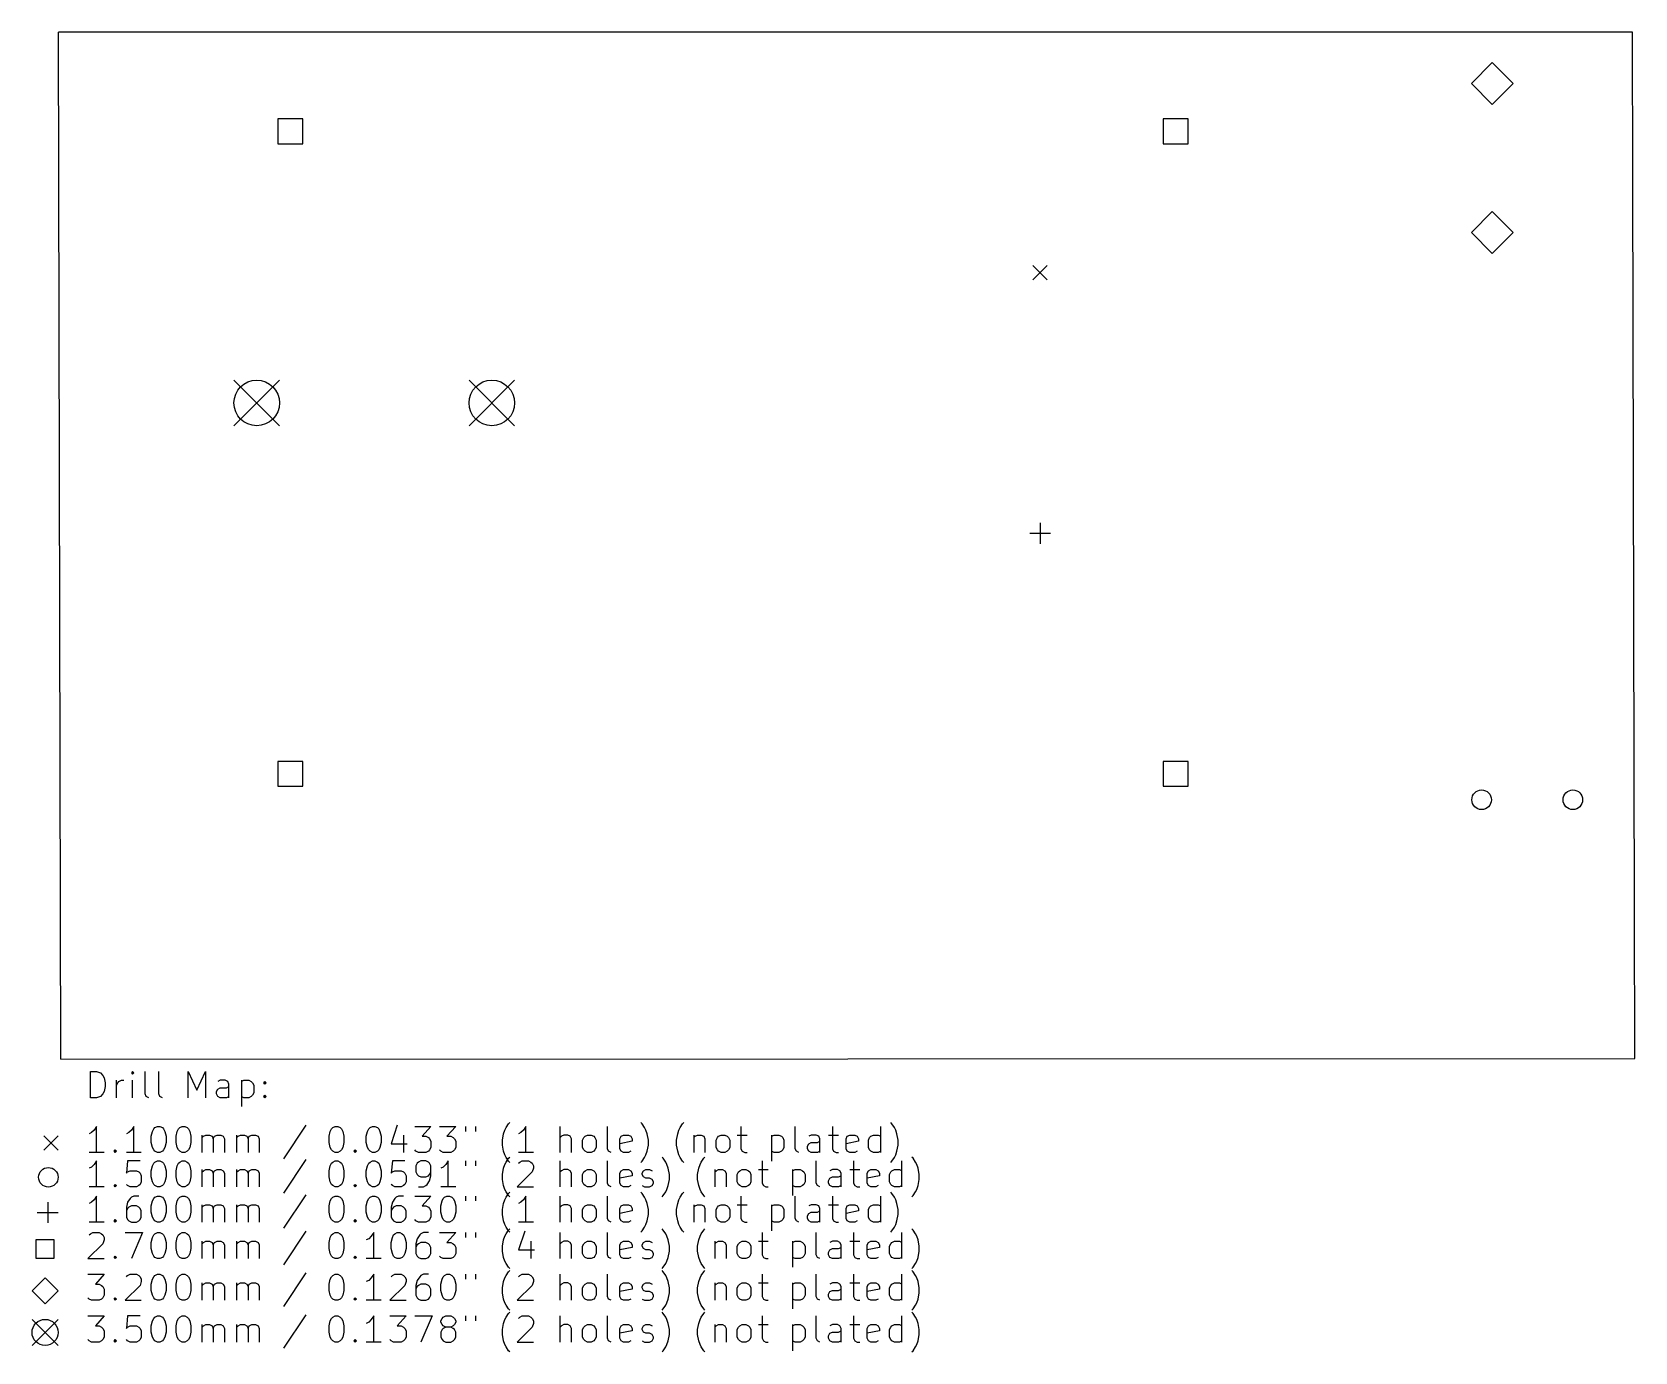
# Model space of a CAD drawing. Extents: x 95 to 218, y -176 to -74.
import ezdxf

# ---------------------------------------------------------------- set-up
doc = ezdxf.new("R2010")
doc.units = 0
doc.layers.add('BLACK', color=7, linetype='CONTINUOUS')

msp = doc.modelspace()

# ---------------------------------------------------------------- linework, layer by layer
at = {"layer": 'BLACK', "linetype": 'CONTINUOUS'}
for p, q in [((217.52, -74.41), (96.791, -74.41)), ((96.98, -153.196), (96.791, -74.41)), ((217.72, -153.16), (217.52, -74.41)), ((206.772, -76.755), (205.172, -78.355)), ((208.373, -78.355), (206.772, -76.755)), ((205.172, -78.355), (206.772, -79.955)), ((206.772, -79.955), (208.373, -78.355)), ((115.527, -81.077), (113.617, -81.077)), ((113.617, -81.077), (113.617, -82.987)), ((115.527, -82.987), (115.527, -81.077)), ((183.439, -81.077), (181.529, -81.077)), ((181.529, -81.077), (181.529, -82.987)), ((183.439, -82.987), (183.439, -81.077)), ((113.617, -82.987), (115.527, -82.987)), ((181.529, -82.987), (183.439, -82.987)), ((206.772, -88.185), (205.172, -89.785)), ((208.373, -89.785), (206.772, -88.185)), ((205.172, -89.785), (206.772, -91.385)), ((206.772, -91.385), (208.373, -89.785)), ((171.545, -92.31), (172.645, -93.41)), ((172.645, -92.31), (171.545, -93.41)), ((110.249, -101.11), (113.749, -104.61)), ((113.749, -101.11), (110.249, -104.61)), ((128.283, -101.11), (131.783, -104.61)), ((131.783, -101.11), (128.283, -104.61)), ((171.295, -112.86), (172.895, -112.86)), ((172.095, -112.06), (172.095, -113.66)), ((115.527, -130.353), (113.617, -130.353)), ((113.617, -130.353), (113.617, -132.263)), ((115.527, -132.263), (115.527, -130.353)), ((183.439, -130.353), (181.529, -130.353)), ((181.529, -130.353), (181.529, -132.263)), ((183.439, -132.263), (183.439, -130.353)), ((113.617, -132.263), (115.527, -132.263)), ((181.529, -132.263), (183.439, -132.263)), ((96.98, -153.196), (217.72, -153.16)), ((99.242, -156.156), (99.242, -154.156)), ((99.242, -154.156), (99.718, -154.156)), ((99.718, -154.156), (100.004, -154.251)), ((100.004, -154.251), (100.194, -154.441)), ((100.194, -154.441), (100.29, -154.632)), ((100.29, -154.632), (100.385, -155.013)), ((101.242, -156.156), (101.242, -154.822)), ((101.337, -155.013), (101.432, -154.918)), ((101.432, -154.918), (101.623, -154.822)), ((101.623, -154.822), (101.813, -154.822)), ((102.48, -154.156), (102.385, -154.251)), ((102.385, -154.251), (102.48, -154.346)), ((102.575, -154.251), (102.48, -154.156)), ((102.48, -154.156), (102.48, -154.346)), ((102.48, -154.346), (102.575, -154.251)), ((102.48, -156.156), (102.48, -154.822)), ((103.432, -155.87), (103.432, -154.156)), ((104.48, -155.87), (104.48, -154.156)), ((106.728, -156.156), (106.728, -154.156)), ((106.728, -154.156), (107.394, -155.584)), ((107.394, -155.584), (108.061, -154.156)), ((108.061, -154.156), (108.061, -156.156)), ((109.204, -154.822), (109.013, -154.918)), ((109.585, -154.822), (109.204, -154.822)), ((109.775, -154.918), (109.585, -154.822)), ((109.871, -155.108), (109.775, -154.918)), ((110.823, -154.822), (110.823, -156.822)), ((110.823, -154.918), (111.013, -154.822)), ((111.013, -154.822), (111.394, -154.822)), ((111.394, -154.822), (111.585, -154.918)), ((111.585, -154.918), (111.68, -155.013)), ((112.537, -155.013), (112.632, -154.918)), ((112.632, -154.918), (112.728, -155.013)), ((112.632, -154.918), (112.632, -155.108)), ((100.004, -156.061), (99.718, -156.156)), ((100.194, -155.87), (100.004, -156.061)), ((100.29, -155.68), (100.194, -155.87)), ((100.385, -155.299), (100.29, -155.68)), ((100.385, -155.013), (100.385, -155.299)), ((101.242, -155.203), (101.337, -155.013)), ((103.528, -156.061), (103.432, -155.87)), ((103.718, -156.156), (103.528, -156.061)), ((104.575, -156.061), (104.48, -155.87)), ((104.766, -156.156), (104.575, -156.061)), ((108.918, -155.68), (109.013, -155.489)), ((108.918, -155.87), (108.918, -155.68)), ((109.013, -156.061), (108.918, -155.87)), ((109.013, -155.489), (109.204, -155.394)), ((109.204, -156.156), (109.013, -156.061)), ((109.204, -155.394), (109.68, -155.394)), ((109.68, -155.394), (109.871, -155.299)), ((109.871, -156.061), (109.68, -156.156)), ((109.871, -156.156), (109.871, -155.108)), ((111.013, -156.156), (110.823, -156.061)), ((111.585, -156.061), (111.394, -156.156)), ((111.68, -155.965), (111.585, -156.061)), ((111.68, -155.013), (111.775, -155.203)), ((111.775, -155.775), (111.68, -155.965)), ((111.775, -155.203), (111.775, -155.775)), ((112.632, -155.108), (112.537, -155.013)), ((112.537, -156.061), (112.632, -155.965)), ((112.632, -156.156), (112.537, -156.061)), ((112.728, -155.013), (112.632, -155.108)), ((112.632, -155.965), (112.728, -156.061)), ((112.632, -155.965), (112.632, -156.156)), ((112.728, -156.061), (112.632, -156.156)), ((99.718, -156.156), (99.242, -156.156)), ((109.68, -156.156), (109.204, -156.156)), ((111.394, -156.156), (111.013, -156.156)), ((99.718, -158.356), (99.528, -158.641)), ((99.718, -160.356), (99.718, -158.356)), ((102.575, -158.356), (102.385, -158.641)), ((102.575, -160.356), (102.575, -158.356)), ((104.004, -158.737), (104.099, -158.546)), ((104.099, -158.546), (104.194, -158.451)), ((104.194, -158.451), (104.385, -158.356)), ((104.385, -158.356), (104.575, -158.356)), ((104.575, -158.356), (104.766, -158.451)), ((104.766, -158.451), (104.861, -158.546)), ((104.861, -158.546), (104.956, -158.737)), ((105.909, -158.737), (106.004, -158.546)), ((106.004, -158.546), (106.099, -158.451)), ((106.099, -158.451), (106.29, -158.356)), ((106.29, -158.356), (106.48, -158.356)), ((106.48, -158.356), (106.671, -158.451)), ((106.671, -158.451), (106.766, -158.546)), ((106.766, -158.546), (106.861, -158.737)), ((115.775, -158.261), (114.061, -160.832)), ((117.642, -158.737), (117.737, -158.546)), ((117.737, -158.546), (117.832, -158.451)), ((117.832, -158.451), (118.023, -158.356)), ((118.023, -158.356), (118.213, -158.356)), ((118.213, -158.356), (118.404, -158.451)), ((118.404, -158.451), (118.499, -158.546)), ((118.499, -158.546), (118.594, -158.737)), ((120.499, -158.737), (120.594, -158.546)), ((120.594, -158.546), (120.69, -158.451)), ((120.69, -158.451), (120.88, -158.356)), ((120.88, -158.356), (121.071, -158.356)), ((121.071, -158.356), (121.261, -158.451)), ((121.261, -158.451), (121.356, -158.546)), ((121.356, -158.546), (121.452, -158.737)), ((122.785, -158.261), (122.309, -159.689)), ((124.118, -158.356), (125.356, -158.356)), ((125.356, -158.356), (124.69, -159.118)), ((126.023, -158.356), (127.261, -158.356)), ((127.261, -158.356), (126.594, -159.118)), ((128.023, -158.356), (128.023, -158.737)), ((128.785, -158.356), (128.785, -158.737)), ((131.032, -158.641), (131.128, -158.451)), ((131.128, -158.451), (131.318, -158.165)), ((131.318, -158.165), (131.413, -158.07)), ((132.652, -158.356), (132.461, -158.641)), ((132.652, -160.356), (132.652, -158.356)), ((135.28, -160.356), (135.28, -158.356)), ((138.899, -160.07), (138.899, -158.356)), ((141.566, -158.165), (141.471, -158.07)), ((141.756, -158.451), (141.566, -158.165)), ((141.852, -158.641), (141.756, -158.451)), ((144.385, -158.641), (144.48, -158.451)), ((144.48, -158.451), (144.671, -158.165)), ((144.671, -158.165), (144.766, -158.07)), ((149.147, -158.356), (149.147, -160.07)), ((153.299, -160.07), (153.299, -158.356)), ((156.156, -158.356), (156.156, -160.07)), ((159.871, -160.356), (159.871, -158.356)), ((160.728, -158.165), (160.632, -158.07)), ((160.918, -158.451), (160.728, -158.165)), ((161.013, -158.641), (160.918, -158.451)), ((95.666, -159.071), (96.766, -160.171)), ((96.766, -159.071), (95.666, -160.171)), ((99.337, -158.832), (99.147, -158.927)), ((99.528, -158.641), (99.337, -158.832)), ((102.194, -158.832), (102.004, -158.927)), ((102.385, -158.641), (102.194, -158.832)), ((103.909, -159.118), (104.004, -158.737)), ((103.909, -159.594), (103.909, -159.118)), ((104.004, -159.975), (103.909, -159.594)), ((104.956, -158.737), (105.052, -159.118)), ((105.052, -159.594), (104.956, -159.975)), ((105.052, -159.118), (105.052, -159.594)), ((105.813, -159.118), (105.909, -158.737)), ((105.813, -159.594), (105.813, -159.118)), ((105.909, -159.975), (105.813, -159.594)), ((106.861, -158.737), (106.956, -159.118)), ((106.956, -159.594), (106.861, -159.975)), ((106.956, -159.118), (106.956, -159.594)), ((107.813, -160.356), (107.813, -159.022)), ((107.813, -159.213), (107.909, -159.118)), ((107.909, -159.118), (108.099, -159.022)), ((108.099, -159.022), (108.385, -159.022)), ((108.385, -159.022), (108.575, -159.118)), ((108.575, -159.118), (108.671, -159.308)), ((108.671, -159.308), (108.766, -159.118)), ((108.671, -159.308), (108.671, -160.356)), ((108.766, -159.118), (108.956, -159.022)), ((108.956, -159.022), (109.242, -159.022)), ((109.242, -159.022), (109.432, -159.118)), ((109.432, -159.118), (109.528, -159.308)), ((109.528, -159.308), (109.528, -160.356)), ((110.48, -160.356), (110.48, -159.022)), ((110.48, -159.213), (110.575, -159.118)), ((110.575, -159.118), (110.766, -159.022)), ((110.766, -159.022), (111.052, -159.022)), ((111.052, -159.022), (111.242, -159.118)), ((111.242, -159.118), (111.337, -159.308)), ((111.337, -159.308), (111.432, -159.118)), ((111.337, -159.308), (111.337, -160.356)), ((111.432, -159.118), (111.623, -159.022)), ((111.623, -159.022), (111.909, -159.022)), ((111.909, -159.022), (112.099, -159.118)), ((112.099, -159.118), (112.194, -159.308)), ((112.194, -159.308), (112.194, -160.356)), ((117.547, -159.118), (117.642, -158.737)), ((117.547, -159.594), (117.547, -159.118)), ((117.642, -159.975), (117.547, -159.594)), ((118.594, -158.737), (118.69, -159.118)), ((118.69, -159.594), (118.594, -159.975)), ((118.69, -159.118), (118.69, -159.594)), ((120.404, -159.118), (120.499, -158.737)), ((120.404, -159.594), (120.404, -159.118)), ((120.499, -159.975), (120.404, -159.594)), ((121.452, -158.737), (121.547, -159.118)), ((121.547, -159.594), (121.452, -159.975)), ((121.547, -159.118), (121.547, -159.594)), ((122.309, -159.689), (123.547, -159.689)), ((123.261, -159.022), (123.261, -160.356)), ((124.69, -159.118), (124.975, -159.118)), ((124.975, -159.118), (125.166, -159.213)), ((125.166, -159.213), (125.261, -159.308)), ((125.261, -159.308), (125.356, -159.499)), ((125.356, -159.499), (125.356, -159.975)), ((126.594, -159.118), (126.88, -159.118)), ((126.88, -159.118), (127.071, -159.213)), ((127.071, -159.213), (127.166, -159.308)), ((127.166, -159.308), (127.261, -159.499)), ((127.261, -159.499), (127.261, -159.975)), ((130.842, -159.403), (130.937, -158.927)), ((130.842, -159.784), (130.842, -159.403)), ((130.937, -160.261), (130.842, -159.784)), ((130.937, -158.927), (131.032, -158.641)), ((132.271, -158.832), (132.08, -158.927)), ((132.461, -158.641), (132.271, -158.832)), ((135.375, -159.118), (135.28, -159.213)), ((135.566, -159.022), (135.375, -159.118)), ((135.852, -159.022), (135.566, -159.022)), ((136.042, -159.118), (135.852, -159.022)), ((136.137, -159.308), (136.042, -159.118)), ((136.137, -160.356), (136.137, -159.308)), ((136.994, -159.403), (137.09, -159.213)), ((136.994, -159.975), (136.994, -159.403)), ((137.09, -159.213), (137.185, -159.118)), ((137.185, -159.118), (137.375, -159.022)), ((137.375, -159.022), (137.661, -159.022)), ((137.661, -159.022), (137.852, -159.118)), ((137.852, -159.118), (137.947, -159.213)), ((137.947, -159.213), (138.042, -159.403)), ((138.042, -159.403), (138.042, -159.975)), ((139.852, -159.308), (139.947, -159.118)), ((139.852, -160.07), (139.852, -159.308)), ((140.804, -159.499), (139.852, -159.689)), ((139.947, -159.118), (140.137, -159.022)), ((140.137, -159.022), (140.518, -159.022)), ((140.518, -159.022), (140.709, -159.118)), ((140.709, -159.118), (140.804, -159.308)), ((140.804, -159.308), (140.804, -159.499)), ((141.947, -158.927), (141.852, -158.641)), ((142.042, -159.403), (141.947, -158.927)), ((141.947, -160.261), (142.042, -159.784)), ((142.042, -159.784), (142.042, -159.403)), ((144.194, -159.403), (144.29, -158.927)), ((144.194, -159.784), (144.194, -159.403)), ((144.29, -160.261), (144.194, -159.784)), ((144.29, -158.927), (144.385, -158.641)), ((145.528, -159.022), (145.528, -160.356)), ((145.528, -159.213), (145.623, -159.118)), ((145.623, -159.118), (145.813, -159.022)), ((145.813, -159.022), (146.099, -159.022)), ((146.099, -159.022), (146.29, -159.118)), ((146.29, -159.118), (146.385, -159.308)), ((146.385, -159.308), (146.385, -160.356)), ((147.242, -159.403), (147.337, -159.213)), ((147.242, -159.975), (147.242, -159.403)), ((147.337, -159.213), (147.432, -159.118)), ((147.432, -159.118), (147.623, -159.022)), ((147.623, -159.022), (147.909, -159.022)), ((147.909, -159.022), (148.099, -159.118)), ((148.099, -159.118), (148.194, -159.213)), ((148.194, -159.213), (148.29, -159.403)), ((148.29, -159.403), (148.29, -159.975)), ((148.861, -159.022), (149.623, -159.022)), ((151.49, -159.022), (151.49, -161.022)), ((151.49, -159.118), (151.68, -159.022)), ((151.68, -159.022), (152.061, -159.022)), ((152.061, -159.022), (152.252, -159.118)), ((152.252, -159.118), (152.347, -159.213)), ((152.347, -159.213), (152.442, -159.403)), ((152.442, -159.403), (152.442, -159.975)), ((154.252, -159.88), (154.347, -159.689)), ((154.537, -159.022), (154.347, -159.118)), ((154.347, -159.689), (154.537, -159.594)), ((154.918, -159.022), (154.537, -159.022)), ((154.537, -159.594), (155.013, -159.594)), ((155.109, -159.118), (154.918, -159.022)), ((155.013, -159.594), (155.204, -159.499)), ((155.204, -159.308), (155.109, -159.118)), ((155.204, -160.356), (155.204, -159.308)), ((155.871, -159.022), (156.632, -159.022)), ((157.204, -159.308), (157.299, -159.118)), ((157.204, -160.07), (157.204, -159.308)), ((158.156, -159.499), (157.204, -159.689)), ((157.299, -159.118), (157.49, -159.022)), ((157.49, -159.022), (157.871, -159.022)), ((157.871, -159.022), (158.061, -159.118)), ((158.061, -159.118), (158.156, -159.308)), ((158.156, -159.308), (158.156, -159.499)), ((158.918, -159.403), (159.013, -159.213)), ((158.918, -159.975), (158.918, -159.403)), ((159.013, -159.213), (159.109, -159.118)), ((159.109, -159.118), (159.299, -159.022)), ((159.299, -159.022), (159.68, -159.022)), ((159.68, -159.022), (159.871, -159.118)), ((161.109, -158.927), (161.013, -158.641)), ((161.204, -159.403), (161.109, -158.927)), ((161.109, -160.261), (161.204, -159.784)), ((161.204, -159.784), (161.204, -159.403)), ((100.29, -160.356), (99.147, -160.356)), ((99.718, -160.996), (99.528, -161.281)), ((99.718, -162.996), (99.718, -160.996)), ((101.052, -160.261), (101.147, -160.165)), ((101.147, -160.356), (101.052, -160.261)), ((101.147, -160.165), (101.242, -160.261)), ((101.147, -160.165), (101.147, -160.356)), ((101.242, -160.261), (101.147, -160.356)), ((103.147, -160.356), (102.004, -160.356)), ((102.099, -160.996), (102.004, -161.948)), ((103.052, -160.996), (102.099, -160.996)), ((104.099, -160.165), (104.004, -159.975)), ((104.194, -160.261), (104.099, -160.165)), ((104.385, -160.356), (104.194, -160.261)), ((104.194, -161.091), (104.385, -160.996)), ((104.575, -160.356), (104.385, -160.356)), ((104.385, -160.996), (104.575, -160.996)), ((104.766, -160.261), (104.575, -160.356)), ((104.575, -160.996), (104.766, -161.091)), ((104.861, -160.165), (104.766, -160.261)), ((104.956, -159.975), (104.861, -160.165)), ((106.004, -160.165), (105.909, -159.975)), ((106.099, -160.261), (106.004, -160.165)), ((106.29, -160.356), (106.099, -160.261)), ((106.099, -161.091), (106.29, -160.996)), ((106.48, -160.356), (106.29, -160.356)), ((106.29, -160.996), (106.48, -160.996)), ((106.671, -160.261), (106.48, -160.356)), ((106.48, -160.996), (106.671, -161.091)), ((106.766, -160.165), (106.671, -160.261)), ((106.861, -159.975), (106.766, -160.165)), ((115.775, -160.901), (114.061, -163.472)), ((117.737, -160.165), (117.642, -159.975)), ((117.832, -160.261), (117.737, -160.165)), ((118.023, -160.356), (117.832, -160.261)), ((117.832, -161.091), (118.023, -160.996)), ((118.213, -160.356), (118.023, -160.356)), ((118.023, -160.996), (118.213, -160.996)), ((118.404, -160.261), (118.213, -160.356)), ((118.213, -160.996), (118.404, -161.091)), ((118.499, -160.165), (118.404, -160.261)), ((118.594, -159.975), (118.499, -160.165)), ((119.452, -160.261), (119.547, -160.165)), ((119.547, -160.356), (119.452, -160.261)), ((119.547, -160.165), (119.642, -160.261)), ((119.547, -160.165), (119.547, -160.356)), ((119.642, -160.261), (119.547, -160.356)), ((120.594, -160.165), (120.499, -159.975)), ((120.69, -160.261), (120.594, -160.165)), ((120.88, -160.356), (120.69, -160.261)), ((120.69, -161.091), (120.88, -160.996)), ((121.071, -160.356), (120.88, -160.356)), ((120.88, -160.996), (121.071, -160.996)), ((121.261, -160.261), (121.071, -160.356)), ((121.071, -160.996), (121.261, -161.091)), ((121.356, -160.165), (121.261, -160.261)), ((121.452, -159.975), (121.356, -160.165)), ((122.404, -160.996), (122.309, -161.948)), ((123.356, -160.996), (122.404, -160.996)), ((124.213, -160.261), (124.118, -160.165)), ((124.404, -160.356), (124.213, -160.261)), ((124.975, -160.356), (124.404, -160.356)), ((124.594, -160.996), (124.404, -161.091)), ((124.975, -160.996), (124.594, -160.996)), ((125.166, -160.261), (124.975, -160.356)), ((125.166, -161.091), (124.975, -160.996)), ((125.261, -160.165), (125.166, -160.261)), ((125.356, -159.975), (125.261, -160.165)), ((126.118, -160.261), (126.023, -160.165)), ((126.309, -160.356), (126.118, -160.261)), ((126.88, -160.356), (126.309, -160.356)), ((126.69, -160.996), (126.499, -161.281)), ((126.69, -162.996), (126.69, -160.996)), ((127.071, -160.261), (126.88, -160.356)), ((127.166, -160.165), (127.071, -160.261)), ((127.261, -159.975), (127.166, -160.165)), ((128.023, -160.996), (128.023, -161.377)), ((128.785, -160.996), (128.785, -161.377)), ((131.032, -160.546), (130.937, -160.261)), ((131.128, -160.737), (131.032, -160.546)), ((131.318, -161.022), (131.128, -160.737)), ((131.128, -161.091), (131.318, -160.805)), ((131.318, -160.805), (131.413, -160.71)), ((131.413, -161.118), (131.318, -161.022)), ((133.223, -160.356), (132.08, -160.356)), ((132.175, -161.091), (132.366, -160.996)), ((132.366, -160.996), (132.842, -160.996)), ((132.842, -160.996), (133.032, -161.091)), ((135.28, -162.996), (135.28, -160.996)), ((137.09, -160.165), (136.994, -159.975)), ((137.185, -160.261), (137.09, -160.165)), ((137.375, -160.356), (137.185, -160.261)), ((137.661, -160.356), (137.375, -160.356)), ((137.852, -160.261), (137.661, -160.356)), ((137.947, -160.165), (137.852, -160.261)), ((138.042, -159.975), (137.947, -160.165)), ((138.994, -160.261), (138.899, -160.07)), ((138.899, -162.71), (138.899, -160.996)), ((139.185, -160.356), (138.994, -160.261)), ((139.947, -160.261), (139.852, -160.07)), ((140.137, -160.356), (139.947, -160.261)), ((140.518, -160.356), (140.137, -160.356)), ((140.709, -160.261), (140.518, -160.356)), ((141.471, -161.118), (141.566, -161.022)), ((141.566, -161.022), (141.756, -160.737)), ((141.756, -160.737), (141.852, -160.546)), ((141.852, -160.546), (141.947, -160.261)), ((143.185, -160.805), (143.09, -160.71)), ((143.375, -161.091), (143.185, -160.805)), ((144.385, -160.546), (144.29, -160.261)), ((144.48, -160.737), (144.385, -160.546)), ((144.671, -161.022), (144.48, -160.737)), ((144.766, -161.118), (144.671, -161.022)), ((146.099, -161.091), (146.29, -160.805)), ((146.29, -160.805), (146.385, -160.71)), ((147.337, -160.165), (147.242, -159.975)), ((147.432, -160.261), (147.337, -160.165)), ((147.623, -160.356), (147.432, -160.261)), ((147.909, -160.356), (147.623, -160.356)), ((148.099, -160.261), (147.909, -160.356)), ((148.194, -160.165), (148.099, -160.261)), ((148.29, -159.975), (148.194, -160.165)), ((149.147, -160.07), (149.242, -160.261)), ((149.242, -160.261), (149.432, -160.356)), ((149.432, -160.356), (149.623, -160.356)), ((150.766, -160.996), (150.766, -162.71)), ((151.68, -160.356), (151.49, -160.261)), ((152.061, -160.356), (151.68, -160.356)), ((152.252, -160.261), (152.061, -160.356)), ((152.347, -160.165), (152.252, -160.261)), ((152.442, -159.975), (152.347, -160.165)), ((153.394, -160.261), (153.299, -160.07)), ((153.585, -160.356), (153.394, -160.261)), ((154.252, -160.07), (154.252, -159.88)), ((154.347, -160.261), (154.252, -160.07)), ((154.537, -160.356), (154.347, -160.261)), ((155.013, -160.356), (154.537, -160.356)), ((154.918, -162.71), (154.918, -160.996)), ((155.204, -160.261), (155.013, -160.356)), ((156.156, -160.07), (156.252, -160.261)), ((156.252, -160.261), (156.442, -160.356)), ((156.442, -160.356), (156.632, -160.356)), ((157.299, -160.261), (157.204, -160.07)), ((157.49, -160.356), (157.299, -160.261)), ((157.871, -160.356), (157.49, -160.356)), ((157.775, -160.996), (157.775, -162.71)), ((158.061, -160.261), (157.871, -160.356)), ((159.013, -160.165), (158.918, -159.975)), ((159.109, -160.261), (159.013, -160.165)), ((159.299, -160.356), (159.109, -160.261)), ((159.68, -160.356), (159.299, -160.356)), ((159.871, -160.261), (159.68, -160.356)), ((160.632, -161.118), (160.728, -161.022)), ((160.728, -161.022), (160.918, -160.737)), ((160.918, -160.737), (161.013, -160.546)), ((161.013, -160.546), (161.109, -160.261)), ((161.49, -162.996), (161.49, -160.996)), ((162.347, -160.805), (162.252, -160.71)), ((162.537, -161.091), (162.347, -160.805)), ((99.337, -161.472), (99.147, -161.567)), ((99.528, -161.281), (99.337, -161.472)), ((102.004, -161.948), (102.099, -161.853)), ((102.099, -161.853), (102.29, -161.758)), ((102.29, -161.758), (102.766, -161.758)), ((102.766, -161.758), (102.956, -161.853)), ((102.956, -161.853), (103.052, -161.948)), ((103.052, -161.948), (103.147, -162.139)), ((103.147, -162.139), (103.147, -162.615)), ((103.909, -161.758), (104.004, -161.377)), ((103.909, -162.234), (103.909, -161.758)), ((104.004, -162.615), (103.909, -162.234)), ((104.004, -161.377), (104.099, -161.186)), ((104.099, -161.186), (104.194, -161.091)), ((104.766, -161.091), (104.861, -161.186)), ((104.861, -161.186), (104.956, -161.377)), ((104.956, -161.377), (105.052, -161.758)), ((105.052, -162.234), (104.956, -162.615)), ((105.052, -161.758), (105.052, -162.234)), ((105.813, -161.758), (105.909, -161.377)), ((105.813, -162.234), (105.813, -161.758)), ((105.909, -162.615), (105.813, -162.234)), ((105.909, -161.377), (106.004, -161.186)), ((106.004, -161.186), (106.099, -161.091)), ((106.671, -161.091), (106.766, -161.186)), ((106.766, -161.186), (106.861, -161.377)), ((106.861, -161.377), (106.956, -161.758)), ((106.956, -162.234), (106.861, -162.615)), ((106.956, -161.758), (106.956, -162.234)), ((107.813, -162.996), (107.813, -161.662)), ((107.813, -161.853), (107.909, -161.758)), ((107.909, -161.758), (108.099, -161.662)), ((108.099, -161.662), (108.385, -161.662)), ((108.385, -161.662), (108.575, -161.758)), ((108.575, -161.758), (108.671, -161.948)), ((108.671, -161.948), (108.766, -161.758)), ((108.671, -161.948), (108.671, -162.996)), ((108.766, -161.758), (108.956, -161.662)), ((108.956, -161.662), (109.242, -161.662)), ((109.242, -161.662), (109.432, -161.758)), ((109.432, -161.758), (109.528, -161.948)), ((109.528, -161.948), (109.528, -162.996)), ((110.48, -162.996), (110.48, -161.662)), ((110.48, -161.853), (110.575, -161.758)), ((110.575, -161.758), (110.766, -161.662)), ((110.766, -161.662), (111.052, -161.662)), ((111.052, -161.662), (111.242, -161.758)), ((111.242, -161.758), (111.337, -161.948)), ((111.337, -161.948), (111.432, -161.758)), ((111.337, -161.948), (111.337, -162.996)), ((111.432, -161.758), (111.623, -161.662)), ((111.623, -161.662), (111.909, -161.662)), ((111.909, -161.662), (112.099, -161.758)), ((112.099, -161.758), (112.194, -161.948)), ((112.194, -161.948), (112.194, -162.996)), ((117.547, -161.758), (117.642, -161.377)), ((117.547, -162.234), (117.547, -161.758)), ((117.642, -162.615), (117.547, -162.234)), ((117.642, -161.377), (117.737, -161.186)), ((117.737, -161.186), (117.832, -161.091)), ((118.404, -161.091), (118.499, -161.186)), ((118.499, -161.186), (118.594, -161.377)), ((118.594, -161.377), (118.69, -161.758)), ((118.69, -162.234), (118.594, -162.615)), ((118.69, -161.758), (118.69, -162.234)), ((120.404, -161.758), (120.499, -161.377)), ((120.404, -162.234), (120.404, -161.758)), ((120.499, -162.615), (120.404, -162.234)), ((120.499, -161.377), (120.594, -161.186)), ((120.594, -161.186), (120.69, -161.091)), ((121.261, -161.091), (121.356, -161.186)), ((121.356, -161.186), (121.452, -161.377)), ((121.452, -161.377), (121.547, -161.758)), ((121.547, -162.234), (121.452, -162.615)), ((121.547, -161.758), (121.547, -162.234)), ((122.309, -161.948), (122.404, -161.853)), ((122.404, -161.853), (122.594, -161.758)), ((122.594, -161.758), (123.071, -161.758)), ((123.071, -161.758), (123.261, -161.853)), ((123.261, -161.853), (123.356, -161.948)), ((123.356, -161.948), (123.452, -162.139)), ((123.452, -162.139), (123.452, -162.615)), ((124.309, -161.186), (124.213, -161.377)), ((124.213, -161.377), (124.213, -161.853)), ((124.213, -161.853), (124.309, -162.043)), ((124.404, -161.091), (124.309, -161.186)), ((124.309, -162.043), (124.404, -162.139)), ((124.404, -162.139), (124.594, -162.234)), ((124.594, -162.234), (124.975, -162.234)), ((124.975, -162.234), (125.166, -162.139)), ((125.261, -161.186), (125.166, -161.091)), ((125.166, -162.139), (125.261, -162.043)), ((125.356, -161.377), (125.261, -161.186)), ((125.261, -162.043), (125.356, -161.853)), ((125.261, -162.52), (125.356, -162.139)), ((125.356, -162.139), (125.356, -161.377)), ((126.309, -161.472), (126.118, -161.567)), ((126.499, -161.281), (126.309, -161.472)), ((130.842, -162.043), (130.937, -161.567)), ((130.842, -162.424), (130.842, -162.043)), ((130.937, -161.567), (131.032, -161.281)), ((131.032, -161.281), (131.128, -161.091)), ((133.128, -161.853), (131.985, -162.996)), ((132.08, -161.186), (132.175, -161.091)), ((133.032, -161.091), (133.128, -161.186)), ((133.128, -161.186), (133.223, -161.377)), ((133.223, -161.567), (133.128, -161.853)), ((133.223, -161.377), (133.223, -161.567)), ((135.375, -161.758), (135.28, -161.853)), ((135.566, -161.662), (135.375, -161.758)), ((135.852, -161.662), (135.566, -161.662)), ((136.042, -161.758), (135.852, -161.662)), ((136.137, -161.948), (136.042, -161.758)), ((136.137, -162.996), (136.137, -161.948)), ((136.994, -162.043), (137.09, -161.853)), ((136.994, -162.615), (136.994, -162.043)), ((137.09, -161.853), (137.185, -161.758)), ((137.185, -161.758), (137.375, -161.662)), ((137.375, -161.662), (137.661, -161.662)), ((137.661, -161.662), (137.852, -161.758)), ((137.852, -161.758), (137.947, -161.853)), ((137.947, -161.853), (138.042, -162.043)), ((138.042, -162.043), (138.042, -162.615)), ((139.852, -161.948), (139.947, -161.758)), ((139.852, -162.71), (139.852, -161.948)), ((140.804, -162.139), (139.852, -162.329)), ((139.947, -161.758), (140.137, -161.662)), ((140.137, -161.662), (140.518, -161.662)), ((140.518, -161.662), (140.709, -161.758)), ((140.709, -161.758), (140.804, -161.948)), ((140.804, -161.948), (140.804, -162.139)), ((141.566, -161.948), (141.661, -161.758)), ((141.566, -162.043), (141.566, -161.948)), ((141.661, -162.234), (141.566, -162.043)), ((141.661, -161.758), (141.852, -161.662)), ((141.852, -162.329), (141.661, -162.234)), ((141.852, -161.662), (142.137, -161.662)), ((142.137, -161.662), (142.328, -161.758)), ((143.471, -161.281), (143.375, -161.091)), ((143.566, -161.567), (143.471, -161.281)), ((143.661, -162.043), (143.566, -161.567)), ((143.661, -162.424), (143.661, -162.043)), ((145.813, -162.043), (145.909, -161.567)), ((145.813, -162.424), (145.813, -162.043)), ((145.909, -161.567), (146.004, -161.281)), ((146.004, -161.281), (146.099, -161.091)), ((147.147, -161.662), (147.147, -162.996)), ((147.147, -161.853), (147.242, -161.758)), ((147.242, -161.758), (147.432, -161.662)), ((147.432, -161.662), (147.718, -161.662)), ((147.718, -161.662), (147.909, -161.758)), ((147.909, -161.758), (148.004, -161.948)), ((148.004, -161.948), (148.004, -162.996)), ((148.861, -162.043), (148.956, -161.853)), ((148.861, -162.615), (148.861, -162.043)), ((148.956, -161.853), (149.052, -161.758)), ((149.052, -161.758), (149.242, -161.662)), ((149.242, -161.662), (149.528, -161.662)), ((149.528, -161.662), (149.718, -161.758)), ((149.718, -161.758), (149.813, -161.853)), ((149.813, -161.853), (149.909, -162.043)), ((149.909, -162.043), (149.909, -162.615)), ((150.48, -161.662), (151.242, -161.662)), ((153.109, -161.662), (153.109, -163.662)), ((153.109, -161.758), (153.299, -161.662)), ((153.299, -161.662), (153.68, -161.662)), ((153.68, -161.662), (153.871, -161.758)), ((153.871, -161.758), (153.966, -161.853)), ((153.966, -161.853), (154.061, -162.043)), ((154.061, -162.043), (154.061, -162.615)), ((156.156, -161.662), (155.966, -161.758)), ((155.966, -162.329), (156.156, -162.234)), ((156.537, -161.662), (156.156, -161.662)), ((156.156, -162.234), (156.632, -162.234)), ((156.728, -161.758), (156.537, -161.662)), ((156.632, -162.234), (156.823, -162.139)), ((156.823, -161.948), (156.728, -161.758)), ((156.823, -162.996), (156.823, -161.948)), ((157.49, -161.662), (158.252, -161.662)), ((158.823, -161.948), (158.918, -161.758)), ((158.823, -162.71), (158.823, -161.948)), ((159.775, -162.139), (158.823, -162.329)), ((158.918, -161.758), (159.109, -161.662)), ((159.109, -161.662), (159.49, -161.662)), ((159.49, -161.662), (159.68, -161.758)), ((159.68, -161.758), (159.775, -161.948)), ((159.775, -161.948), (159.775, -162.139)), ((160.537, -162.043), (160.632, -161.853)), ((160.537, -162.615), (160.537, -162.043)), ((160.632, -161.853), (160.728, -161.758)), ((160.728, -161.758), (160.918, -161.662)), ((160.918, -161.662), (161.299, -161.662)), ((161.299, -161.662), (161.49, -161.758)), ((162.632, -161.281), (162.537, -161.091)), ((162.728, -161.567), (162.632, -161.281)), ((162.823, -162.043), (162.728, -161.567)), ((162.823, -162.424), (162.823, -162.043)), ((100.29, -162.996), (99.147, -162.996)), ((101.052, -162.901), (101.147, -162.805)), ((101.147, -162.996), (101.052, -162.901)), ((101.147, -162.805), (101.242, -162.901)), ((101.147, -162.805), (101.147, -162.996)), ((101.242, -162.901), (101.147, -162.996)), ((102.099, -162.901), (102.004, -162.805)), ((102.29, -162.996), (102.099, -162.901)), ((102.766, -162.996), (102.29, -162.996)), ((102.956, -162.901), (102.766, -162.996)), ((103.052, -162.805), (102.956, -162.901)), ((103.147, -162.615), (103.052, -162.805)), ((104.099, -162.805), (104.004, -162.615)), ((104.194, -162.901), (104.099, -162.805)), ((104.385, -162.996), (104.194, -162.901)), ((104.575, -162.996), (104.385, -162.996)), ((104.766, -162.901), (104.575, -162.996)), ((104.861, -162.805), (104.766, -162.901)), ((104.956, -162.615), (104.861, -162.805)), ((106.004, -162.805), (105.909, -162.615)), ((106.099, -162.901), (106.004, -162.805)), ((106.29, -162.996), (106.099, -162.901)), ((106.48, -162.996), (106.29, -162.996)), ((106.671, -162.901), (106.48, -162.996)), ((106.766, -162.805), (106.671, -162.901)), ((106.861, -162.615), (106.766, -162.805)), ((117.737, -162.805), (117.642, -162.615)), ((117.832, -162.901), (117.737, -162.805)), ((118.023, -162.996), (117.832, -162.901)), ((118.213, -162.996), (118.023, -162.996)), ((118.404, -162.901), (118.213, -162.996)), ((118.499, -162.805), (118.404, -162.901)), ((118.594, -162.615), (118.499, -162.805)), ((119.452, -162.901), (119.547, -162.805)), ((119.547, -162.996), (119.452, -162.901)), ((119.547, -162.805), (119.642, -162.901)), ((119.547, -162.805), (119.547, -162.996)), ((119.642, -162.901), (119.547, -162.996)), ((120.594, -162.805), (120.499, -162.615)), ((120.69, -162.901), (120.594, -162.805)), ((120.88, -162.996), (120.69, -162.901)), ((121.071, -162.996), (120.88, -162.996)), ((121.261, -162.901), (121.071, -162.996)), ((121.356, -162.805), (121.261, -162.901)), ((121.452, -162.615), (121.356, -162.805)), ((122.404, -162.901), (122.309, -162.805)), ((122.594, -162.996), (122.404, -162.901)), ((123.071, -162.996), (122.594, -162.996)), ((123.261, -162.901), (123.071, -162.996)), ((123.356, -162.805), (123.261, -162.901)), ((123.452, -162.615), (123.356, -162.805)), ((124.404, -162.996), (124.785, -162.996)), ((124.785, -162.996), (124.975, -162.901)), ((124.975, -162.901), (125.071, -162.805)), ((125.071, -162.805), (125.261, -162.52)), ((127.261, -162.996), (126.118, -162.996)), ((130.937, -162.901), (130.842, -162.424)), ((131.032, -163.186), (130.937, -162.901)), ((131.128, -163.377), (131.032, -163.186)), ((131.318, -163.662), (131.128, -163.377)), ((131.128, -163.791), (131.318, -163.505)), ((131.318, -163.505), (131.413, -163.41)), ((131.985, -162.996), (133.223, -162.996)), ((137.09, -162.805), (136.994, -162.615)), ((137.185, -162.901), (137.09, -162.805)), ((137.375, -162.996), (137.185, -162.901)), ((137.661, -162.996), (137.375, -162.996)), ((137.852, -162.901), (137.661, -162.996)), ((137.947, -162.805), (137.852, -162.901)), ((138.042, -162.615), (137.947, -162.805)), ((138.994, -162.901), (138.899, -162.71)), ((139.185, -162.996), (138.994, -162.901)), ((139.947, -162.901), (139.852, -162.71)), ((140.137, -162.996), (139.947, -162.901)), ((140.518, -162.996), (140.137, -162.996)), ((140.709, -162.901), (140.518, -162.996)), ((141.566, -163.505), (141.471, -163.41)), ((141.566, -162.901), (141.756, -162.996)), ((141.756, -163.791), (141.566, -163.505)), ((141.756, -162.996), (142.137, -162.996)), ((142.137, -162.329), (141.852, -162.329)), ((142.328, -162.424), (142.137, -162.329)), ((142.137, -162.996), (142.328, -162.901)), ((142.423, -162.615), (142.328, -162.424)), ((142.328, -162.901), (142.423, -162.71)), ((142.423, -162.71), (142.423, -162.615)), ((143.185, -163.662), (143.375, -163.377)), ((143.375, -163.377), (143.471, -163.186)), ((143.471, -163.186), (143.566, -162.901)), ((143.566, -162.901), (143.661, -162.424)), ((144.48, -163.791), (144.671, -163.505)), ((144.671, -163.505), (144.766, -163.41)), ((145.909, -162.901), (145.813, -162.424)), ((146.004, -163.186), (145.909, -162.901)), ((146.099, -163.377), (146.004, -163.186)), ((146.29, -163.662), (146.099, -163.377)), ((148.956, -162.805), (148.861, -162.615)), ((149.052, -162.901), (148.956, -162.805)), ((149.242, -162.996), (149.052, -162.901)), ((149.528, -162.996), (149.242, -162.996)), ((149.718, -162.901), (149.528, -162.996)), ((149.813, -162.805), (149.718, -162.901)), ((149.909, -162.615), (149.813, -162.805)), ((150.766, -162.71), (150.861, -162.901)), ((150.861, -162.901), (151.052, -162.996)), ((151.052, -162.996), (151.242, -162.996)), ((153.299, -162.996), (153.109, -162.901)), ((153.68, -162.996), (153.299, -162.996)), ((153.871, -162.901), (153.68, -162.996)), ((153.966, -162.805), (153.871, -162.901)), ((154.061, -162.615), (153.966, -162.805)), ((155.013, -162.901), (154.918, -162.71)), ((155.204, -162.996), (155.013, -162.901)), ((155.871, -162.52), (155.966, -162.329)), ((155.871, -162.71), (155.871, -162.52)), ((155.966, -162.901), (155.871, -162.71)), ((156.156, -162.996), (155.966, -162.901)), ((156.632, -162.996), (156.156, -162.996)), ((156.823, -162.901), (156.632, -162.996)), ((157.775, -162.71), (157.871, -162.901)), ((157.871, -162.901), (158.061, -162.996)), ((158.061, -162.996), (158.252, -162.996)), ((158.918, -162.901), (158.823, -162.71)), ((159.109, -162.996), (158.918, -162.901)), ((159.49, -162.996), (159.109, -162.996)), ((159.68, -162.901), (159.49, -162.996)), ((160.632, -162.805), (160.537, -162.615)), ((160.728, -162.901), (160.632, -162.805)), ((160.728, -163.505), (160.632, -163.41)), ((160.918, -162.996), (160.728, -162.901)), ((160.918, -163.791), (160.728, -163.505)), ((161.299, -162.996), (160.918, -162.996)), ((161.49, -162.901), (161.299, -162.996)), ((162.347, -163.662), (162.537, -163.377)), ((162.537, -163.377), (162.632, -163.186)), ((162.632, -163.186), (162.728, -162.901)), ((162.728, -162.901), (162.823, -162.424)), ((95.966, -164.161), (95.966, -165.761)), ((99.337, -164.172), (99.147, -164.267)), ((99.528, -163.981), (99.337, -164.172)), ((99.718, -163.696), (99.528, -163.981)), ((99.718, -165.696), (99.718, -163.696)), ((102.099, -164.172), (102.004, -164.553)), ((102.004, -164.553), (102.004, -165.315)), ((102.099, -164.648), (102.004, -164.839)), ((102.29, -163.886), (102.099, -164.172)), ((102.194, -164.553), (102.099, -164.648)), ((102.385, -164.458), (102.194, -164.553)), ((102.385, -163.791), (102.29, -163.886)), ((102.575, -163.696), (102.385, -163.791)), ((102.766, -164.458), (102.385, -164.458)), ((102.956, -163.696), (102.575, -163.696)), ((102.956, -164.553), (102.766, -164.458)), ((103.052, -164.648), (102.956, -164.553)), ((103.147, -164.839), (103.052, -164.648)), ((103.909, -164.458), (104.004, -164.077)), ((103.909, -164.934), (103.909, -164.458)), ((104.004, -164.077), (104.099, -163.886)), ((104.099, -163.886), (104.194, -163.791)), ((104.194, -163.791), (104.385, -163.696)), ((104.385, -163.696), (104.575, -163.696)), ((104.575, -163.696), (104.766, -163.791)), ((104.766, -163.791), (104.861, -163.886)), ((104.861, -163.886), (104.956, -164.077)), ((104.956, -164.077), (105.052, -164.458)), ((105.052, -164.458), (105.052, -164.934)), ((105.813, -164.458), (105.909, -164.077)), ((105.813, -164.934), (105.813, -164.458)), ((105.909, -164.077), (106.004, -163.886)), ((106.004, -163.886), (106.099, -163.791)), ((106.099, -163.791), (106.29, -163.696)), ((106.29, -163.696), (106.48, -163.696)), ((106.48, -163.696), (106.671, -163.791)), ((106.671, -163.791), (106.766, -163.886)), ((106.766, -163.886), (106.861, -164.077)), ((106.861, -164.077), (106.956, -164.458)), ((106.956, -164.458), (106.956, -164.934)), ((107.813, -165.696), (107.813, -164.362)), ((107.813, -164.553), (107.909, -164.458)), ((107.909, -164.458), (108.099, -164.362)), ((108.099, -164.362), (108.385, -164.362)), ((108.385, -164.362), (108.575, -164.458)), ((108.575, -164.458), (108.671, -164.648)), ((108.671, -164.648), (108.766, -164.458)), ((108.671, -164.648), (108.671, -165.696)), ((108.766, -164.458), (108.956, -164.362)), ((108.956, -164.362), (109.242, -164.362)), ((109.242, -164.362), (109.432, -164.458)), ((109.432, -164.458), (109.528, -164.648)), ((109.528, -164.648), (109.528, -165.696)), ((110.48, -165.696), (110.48, -164.362)), ((110.48, -164.553), (110.575, -164.458)), ((110.575, -164.458), (110.766, -164.362)), ((110.766, -164.362), (111.052, -164.362)), ((111.052, -164.362), (111.242, -164.458)), ((111.242, -164.458), (111.337, -164.648)), ((111.337, -164.648), (111.432, -164.458)), ((111.337, -164.648), (111.337, -165.696)), ((111.432, -164.458), (111.623, -164.362)), ((111.623, -164.362), (111.909, -164.362)), ((111.909, -164.362), (112.099, -164.458)), ((112.099, -164.458), (112.194, -164.648)), ((112.194, -164.648), (112.194, -165.696)), ((115.775, -163.601), (114.061, -166.172)), ((117.547, -164.458), (117.642, -164.077)), ((117.547, -164.934), (117.547, -164.458)), ((117.642, -164.077), (117.737, -163.886)), ((117.737, -163.886), (117.832, -163.791)), ((117.832, -163.791), (118.023, -163.696)), ((118.023, -163.696), (118.213, -163.696)), ((118.213, -163.696), (118.404, -163.791)), ((118.404, -163.791), (118.499, -163.886)), ((118.499, -163.886), (118.594, -164.077)), ((118.594, -164.077), (118.69, -164.458)), ((118.69, -164.458), (118.69, -164.934)), ((120.404, -164.458), (120.499, -164.077)), ((120.404, -164.934), (120.404, -164.458)), ((120.499, -164.077), (120.594, -163.886)), ((120.594, -163.886), (120.69, -163.791)), ((120.69, -163.791), (120.88, -163.696)), ((120.88, -163.696), (121.071, -163.696)), ((121.071, -163.696), (121.261, -163.791)), ((121.261, -163.791), (121.356, -163.886)), ((121.356, -163.886), (121.452, -164.077)), ((121.452, -164.077), (121.547, -164.458)), ((121.547, -164.458), (121.547, -164.934)), ((122.404, -164.172), (122.309, -164.553)), ((122.309, -164.553), (122.309, -165.315)), ((122.404, -164.648), (122.309, -164.839)), ((122.594, -163.886), (122.404, -164.172)), ((122.499, -164.553), (122.404, -164.648)), ((122.69, -164.458), (122.499, -164.553)), ((122.69, -163.791), (122.594, -163.886)), ((122.88, -163.696), (122.69, -163.791)), ((123.071, -164.458), (122.69, -164.458)), ((123.261, -163.696), (122.88, -163.696)), ((123.261, -164.553), (123.071, -164.458)), ((123.356, -164.648), (123.261, -164.553)), ((123.452, -164.839), (123.356, -164.648)), ((124.118, -163.696), (125.356, -163.696)), ((125.356, -163.696), (124.69, -164.458)), ((124.69, -164.458), (124.975, -164.458)), ((124.975, -164.458), (125.166, -164.553)), ((125.166, -164.553), (125.261, -164.648)), ((125.261, -164.648), (125.356, -164.839)), ((126.118, -164.458), (126.213, -164.077)), ((126.118, -164.934), (126.118, -164.458)), ((126.213, -164.077), (126.309, -163.886)), ((126.309, -163.886), (126.404, -163.791)), ((126.404, -163.791), (126.594, -163.696)), ((126.594, -163.696), (126.785, -163.696)), ((126.785, -163.696), (126.975, -163.791)), ((126.975, -163.791), (127.071, -163.886)), ((127.071, -163.886), (127.166, -164.077)), ((127.166, -164.077), (127.261, -164.458)), ((127.261, -164.458), (127.261, -164.934)), ((128.023, -163.696), (128.023, -164.077)), ((128.785, -163.696), (128.785, -164.077)), ((130.842, -164.743), (130.937, -164.267)), ((130.842, -165.124), (130.842, -164.743)), ((130.937, -164.267), (131.032, -163.981)), ((131.032, -163.981), (131.128, -163.791)), ((131.413, -163.758), (131.318, -163.662)), ((132.271, -164.172), (132.08, -164.267)), ((132.461, -163.981), (132.271, -164.172)), ((132.652, -163.696), (132.461, -163.981)), ((132.652, -165.696), (132.652, -163.696)), ((135.28, -165.696), (135.28, -163.696)), ((135.375, -164.458), (135.28, -164.553)), ((135.566, -164.362), (135.375, -164.458)), ((135.852, -164.362), (135.566, -164.362)), ((136.042, -164.458), (135.852, -164.362)), ((136.137, -164.648), (136.042, -164.458)), ((136.137, -165.696), (136.137, -164.648)), ((136.994, -164.743), (137.09, -164.553)), ((136.994, -165.315), (136.994, -164.743)), ((137.09, -164.553), (137.185, -164.458)), ((137.185, -164.458), (137.375, -164.362)), ((137.375, -164.362), (137.661, -164.362)), ((137.661, -164.362), (137.852, -164.458)), ((137.852, -164.458), (137.947, -164.553)), ((137.947, -164.553), (138.042, -164.743)), ((138.042, -164.743), (138.042, -165.315)), ((138.899, -165.41), (138.899, -163.696)), ((139.852, -164.648), (139.947, -164.458)), ((139.852, -165.41), (139.852, -164.648)), ((139.947, -164.458), (140.137, -164.362)), ((140.137, -164.362), (140.518, -164.362)), ((140.518, -164.362), (140.709, -164.458)), ((140.709, -164.458), (140.804, -164.648)), ((140.804, -164.648), (140.804, -164.839)), ((141.852, -163.981), (141.756, -163.791)), ((141.947, -164.267), (141.852, -163.981)), ((142.042, -164.743), (141.947, -164.267)), ((142.042, -165.124), (142.042, -164.743)), ((143.09, -163.758), (143.185, -163.662)), ((144.194, -164.743), (144.29, -164.267)), ((144.194, -165.124), (144.194, -164.743)), ((144.29, -164.267), (144.385, -163.981)), ((144.385, -163.981), (144.48, -163.791)), ((145.528, -164.362), (145.528, -165.696)), ((145.528, -164.553), (145.623, -164.458)), ((145.623, -164.458), (145.813, -164.362)), ((145.813, -164.362), (146.099, -164.362)), ((146.099, -164.362), (146.29, -164.458)), ((146.385, -163.758), (146.29, -163.662)), ((146.29, -164.458), (146.385, -164.648)), ((146.385, -164.648), (146.385, -165.696)), ((147.242, -164.743), (147.337, -164.553)), ((147.242, -165.315), (147.242, -164.743)), ((147.337, -164.553), (147.432, -164.458)), ((147.432, -164.458), (147.623, -164.362)), ((147.623, -164.362), (147.909, -164.362)), ((147.909, -164.362), (148.099, -164.458)), ((148.099, -164.458), (148.194, -164.553)), ((148.194, -164.553), (148.29, -164.743)), ((148.29, -164.743), (148.29, -165.315)), ((148.861, -164.362), (149.623, -164.362)), ((149.147, -163.696), (149.147, -165.41)), ((151.49, -164.362), (151.49, -166.362)), ((151.49, -164.458), (151.68, -164.362)), ((151.68, -164.362), (152.061, -164.362)), ((152.061, -164.362), (152.252, -164.458)), ((152.252, -164.458), (152.347, -164.553)), ((152.347, -164.553), (152.442, -164.743)), ((152.442, -164.743), (152.442, -165.315)), ((153.299, -165.41), (153.299, -163.696)), ((154.537, -164.362), (154.347, -164.458)), ((154.918, -164.362), (154.537, -164.362)), ((155.109, -164.458), (154.918, -164.362)), ((155.204, -164.648), (155.109, -164.458)), ((155.204, -165.696), (155.204, -164.648)), ((155.871, -164.362), (156.632, -164.362)), ((156.156, -163.696), (156.156, -165.41)), ((157.204, -164.648), (157.299, -164.458)), ((157.204, -165.41), (157.204, -164.648)), ((157.299, -164.458), (157.49, -164.362)), ((157.49, -164.362), (157.871, -164.362)), ((157.871, -164.362), (158.061, -164.458)), ((158.061, -164.458), (158.156, -164.648)), ((158.156, -164.648), (158.156, -164.839)), ((158.918, -164.743), (159.013, -164.553)), ((158.918, -165.315), (158.918, -164.743)), ((159.013, -164.553), (159.109, -164.458)), ((159.109, -164.458), (159.299, -164.362)), ((159.299, -164.362), (159.68, -164.362)), ((159.68, -164.362), (159.871, -164.458)), ((159.871, -165.696), (159.871, -163.696)), ((161.013, -163.981), (160.918, -163.791)), ((161.109, -164.267), (161.013, -163.981)), ((161.204, -164.743), (161.109, -164.267)), ((161.204, -165.124), (161.204, -164.743)), ((162.252, -163.758), (162.347, -163.662)), ((95.166, -164.961), (96.766, -164.961)), ((100.29, -165.696), (99.147, -165.696)), ((101.052, -165.601), (101.147, -165.505)), ((101.147, -165.696), (101.052, -165.601)), ((101.147, -165.505), (101.242, -165.601)), ((101.147, -165.505), (101.147, -165.696)), ((101.242, -165.601), (101.147, -165.696)), ((102.004, -165.315), (102.099, -165.505)), ((102.099, -165.505), (102.194, -165.601)), ((102.194, -165.601), (102.385, -165.696)), ((102.385, -165.696), (102.766, -165.696)), ((102.766, -165.696), (102.956, -165.601)), ((102.956, -165.601), (103.052, -165.505)), ((103.052, -165.505), (103.147, -165.315)), ((103.147, -165.315), (103.147, -164.839)), ((104.004, -165.315), (103.909, -164.934)), ((104.099, -165.505), (104.004, -165.315)), ((104.194, -165.601), (104.099, -165.505)), ((104.385, -165.696), (104.194, -165.601)), ((104.575, -165.696), (104.385, -165.696)), ((104.766, -165.601), (104.575, -165.696)), ((104.861, -165.505), (104.766, -165.601)), ((104.956, -165.315), (104.861, -165.505)), ((105.052, -164.934), (104.956, -165.315)), ((105.909, -165.315), (105.813, -164.934)), ((106.004, -165.505), (105.909, -165.315)), ((106.099, -165.601), (106.004, -165.505)), ((106.29, -165.696), (106.099, -165.601)), ((106.48, -165.696), (106.29, -165.696)), ((106.671, -165.601), (106.48, -165.696)), ((106.766, -165.505), (106.671, -165.601)), ((106.861, -165.315), (106.766, -165.505)), ((106.956, -164.934), (106.861, -165.315)), ((117.642, -165.315), (117.547, -164.934)), ((117.737, -165.505), (117.642, -165.315)), ((117.832, -165.601), (117.737, -165.505)), ((118.023, -165.696), (117.832, -165.601)), ((118.213, -165.696), (118.023, -165.696)), ((118.404, -165.601), (118.213, -165.696)), ((118.499, -165.505), (118.404, -165.601)), ((118.594, -165.315), (118.499, -165.505)), ((118.69, -164.934), (118.594, -165.315)), ((119.452, -165.601), (119.547, -165.505)), ((119.547, -165.696), (119.452, -165.601)), ((119.547, -165.505), (119.642, -165.601)), ((119.547, -165.505), (119.547, -165.696)), ((119.642, -165.601), (119.547, -165.696)), ((120.499, -165.315), (120.404, -164.934)), ((120.594, -165.505), (120.499, -165.315)), ((120.69, -165.601), (120.594, -165.505)), ((120.88, -165.696), (120.69, -165.601)), ((121.071, -165.696), (120.88, -165.696)), ((121.261, -165.601), (121.071, -165.696)), ((121.356, -165.505), (121.261, -165.601)), ((121.452, -165.315), (121.356, -165.505)), ((121.547, -164.934), (121.452, -165.315)), ((122.309, -165.315), (122.404, -165.505)), ((122.404, -165.505), (122.499, -165.601)), ((122.499, -165.601), (122.69, -165.696)), ((122.69, -165.696), (123.071, -165.696)), ((123.071, -165.696), (123.261, -165.601)), ((123.261, -165.601), (123.356, -165.505)), ((123.356, -165.505), (123.452, -165.315)), ((123.452, -165.315), (123.452, -164.839)), ((124.213, -165.601), (124.118, -165.505)), ((124.404, -165.696), (124.213, -165.601)), ((124.975, -165.696), (124.404, -165.696)), ((125.166, -165.601), (124.975, -165.696)), ((125.261, -165.505), (125.166, -165.601)), ((125.356, -165.315), (125.261, -165.505)), ((125.356, -164.839), (125.356, -165.315)), ((126.213, -165.315), (126.118, -164.934)), ((126.309, -165.505), (126.213, -165.315)), ((126.404, -165.601), (126.309, -165.505)), ((126.594, -165.696), (126.404, -165.601)), ((126.785, -165.696), (126.594, -165.696)), ((126.975, -165.601), (126.785, -165.696)), ((127.071, -165.505), (126.975, -165.601)), ((127.166, -165.315), (127.071, -165.505)), ((127.261, -164.934), (127.166, -165.315)), ((130.937, -165.601), (130.842, -165.124)), ((131.032, -165.886), (130.937, -165.601)), ((131.128, -166.077), (131.032, -165.886)), ((133.223, -165.696), (132.08, -165.696)), ((137.09, -165.505), (136.994, -165.315)), ((137.185, -165.601), (137.09, -165.505)), ((137.375, -165.696), (137.185, -165.601)), ((137.661, -165.696), (137.375, -165.696)), ((137.852, -165.601), (137.661, -165.696)), ((137.947, -165.505), (137.852, -165.601)), ((138.042, -165.315), (137.947, -165.505)), ((138.994, -165.601), (138.899, -165.41)), ((139.185, -165.696), (138.994, -165.601)), ((140.804, -164.839), (139.852, -165.029)), ((139.947, -165.601), (139.852, -165.41)), ((140.137, -165.696), (139.947, -165.601)), ((140.518, -165.696), (140.137, -165.696)), ((140.709, -165.601), (140.518, -165.696)), ((141.756, -166.077), (141.852, -165.886)), ((141.852, -165.886), (141.947, -165.601)), ((141.947, -165.601), (142.042, -165.124)), ((144.29, -165.601), (144.194, -165.124)), ((144.385, -165.886), (144.29, -165.601)), ((144.48, -166.077), (144.385, -165.886)), ((147.337, -165.505), (147.242, -165.315)), ((147.432, -165.601), (147.337, -165.505)), ((147.623, -165.696), (147.432, -165.601)), ((147.909, -165.696), (147.623, -165.696)), ((148.099, -165.601), (147.909, -165.696)), ((148.194, -165.505), (148.099, -165.601)), ((148.29, -165.315), (148.194, -165.505)), ((149.147, -165.41), (149.242, -165.601)), ((149.242, -165.601), (149.432, -165.696)), ((149.432, -165.696), (149.623, -165.696)), ((151.68, -165.696), (151.49, -165.601)), ((152.061, -165.696), (151.68, -165.696)), ((152.252, -165.601), (152.061, -165.696)), ((152.347, -165.505), (152.252, -165.601)), ((152.442, -165.315), (152.347, -165.505)), ((153.394, -165.601), (153.299, -165.41)), ((153.585, -165.696), (153.394, -165.601)), ((154.252, -165.22), (154.347, -165.029)), ((154.252, -165.41), (154.252, -165.22)), ((154.347, -165.601), (154.252, -165.41)), ((154.347, -165.029), (154.537, -164.934)), ((154.537, -165.696), (154.347, -165.601)), ((154.537, -164.934), (155.013, -164.934)), ((155.013, -165.696), (154.537, -165.696)), ((155.013, -164.934), (155.204, -164.839)), ((155.204, -165.601), (155.013, -165.696)), ((156.156, -165.41), (156.252, -165.601)), ((156.252, -165.601), (156.442, -165.696)), ((156.442, -165.696), (156.632, -165.696)), ((158.156, -164.839), (157.204, -165.029)), ((157.299, -165.601), (157.204, -165.41)), ((157.49, -165.696), (157.299, -165.601)), ((157.871, -165.696), (157.49, -165.696)), ((158.061, -165.601), (157.871, -165.696)), ((159.013, -165.505), (158.918, -165.315)), ((159.109, -165.601), (159.013, -165.505)), ((159.299, -165.696), (159.109, -165.601)), ((159.68, -165.696), (159.299, -165.696)), ((159.871, -165.601), (159.68, -165.696)), ((160.918, -166.077), (161.013, -165.886)), ((161.013, -165.886), (161.109, -165.601)), ((161.109, -165.601), (161.204, -165.124)), ((96.473, -167.054), (95.059, -167.054)), ((95.059, -167.054), (95.059, -168.468)), ((96.473, -168.468), (96.473, -167.054)), ((99.147, -166.686), (99.242, -166.591)), ((99.242, -166.591), (99.433, -166.496)), ((99.433, -166.496), (99.909, -166.496)), ((99.909, -166.496), (100.099, -166.591)), ((100.099, -166.591), (100.194, -166.686)), ((100.194, -166.686), (100.29, -166.877)), ((100.29, -167.067), (100.194, -167.353)), ((100.29, -166.877), (100.29, -167.067)), ((101.909, -166.496), (103.242, -166.496)), ((103.242, -166.496), (102.385, -168.496)), ((103.909, -167.258), (104.004, -166.877)), ((104.004, -166.877), (104.099, -166.686)), ((104.099, -166.686), (104.194, -166.591)), ((104.194, -166.591), (104.385, -166.496)), ((104.385, -166.496), (104.575, -166.496)), ((104.575, -166.496), (104.766, -166.591)), ((104.766, -166.591), (104.861, -166.686)), ((104.861, -166.686), (104.956, -166.877)), ((104.956, -166.877), (105.052, -167.258)), ((105.813, -167.258), (105.909, -166.877)), ((105.909, -166.877), (106.004, -166.686)), ((106.004, -166.686), (106.099, -166.591)), ((106.099, -166.591), (106.29, -166.496)), ((106.29, -166.496), (106.48, -166.496)), ((106.48, -166.496), (106.671, -166.591)), ((106.671, -166.591), (106.766, -166.686)), ((106.766, -166.686), (106.861, -166.877)), ((106.861, -166.877), (106.956, -167.258)), ((107.813, -168.496), (107.813, -167.162)), ((107.909, -167.258), (108.099, -167.162)), ((108.099, -167.162), (108.385, -167.162)), ((108.385, -167.162), (108.575, -167.258)), ((108.766, -167.258), (108.956, -167.162)), ((108.956, -167.162), (109.242, -167.162)), ((109.242, -167.162), (109.432, -167.258)), ((110.48, -168.496), (110.48, -167.162)), ((110.575, -167.258), (110.766, -167.162)), ((110.766, -167.162), (111.052, -167.162)), ((111.052, -167.162), (111.242, -167.258)), ((111.432, -167.258), (111.623, -167.162)), ((111.623, -167.162), (111.909, -167.162)), ((111.909, -167.162), (112.099, -167.258)), ((115.775, -166.401), (114.061, -168.972)), ((117.547, -167.258), (117.642, -166.877)), ((117.642, -166.877), (117.737, -166.686)), ((117.737, -166.686), (117.832, -166.591)), ((117.832, -166.591), (118.023, -166.496)), ((118.023, -166.496), (118.213, -166.496)), ((118.213, -166.496), (118.404, -166.591)), ((118.404, -166.591), (118.499, -166.686)), ((118.499, -166.686), (118.594, -166.877)), ((118.594, -166.877), (118.69, -167.258)), ((120.594, -166.972), (120.404, -167.067)), ((120.785, -166.781), (120.594, -166.972)), ((120.975, -166.496), (120.785, -166.781)), ((120.975, -168.496), (120.975, -166.496)), ((122.309, -167.258), (122.404, -166.877)), ((122.404, -166.877), (122.499, -166.686)), ((122.499, -166.686), (122.594, -166.591)), ((122.594, -166.591), (122.785, -166.496)), ((122.785, -166.496), (122.975, -166.496)), ((122.975, -166.496), (123.166, -166.591)), ((123.166, -166.591), (123.261, -166.686)), ((123.261, -166.686), (123.356, -166.877)), ((123.356, -166.877), (123.452, -167.258)), ((124.309, -166.972), (124.213, -167.353)), ((124.499, -166.686), (124.309, -166.972)), ((124.594, -166.591), (124.499, -166.686)), ((124.785, -166.496), (124.594, -166.591)), ((125.166, -166.496), (124.785, -166.496)), ((126.023, -166.496), (127.261, -166.496)), ((127.261, -166.496), (126.594, -167.258)), ((128.023, -166.496), (128.023, -166.877)), ((128.785, -166.496), (128.785, -166.877)), ((130.842, -167.543), (130.937, -167.067)), ((130.937, -167.067), (131.032, -166.781)), ((131.032, -166.781), (131.128, -166.591)), ((131.318, -166.362), (131.128, -166.077)), ((131.128, -166.591), (131.318, -166.305)), ((131.318, -166.305), (131.413, -166.21)), ((131.413, -166.458), (131.318, -166.362)), ((132.556, -166.401), (132.08, -167.829)), ((133.032, -167.162), (133.032, -168.496)), ((135.28, -168.496), (135.28, -166.496)), ((135.566, -167.162), (135.375, -167.258)), ((135.852, -167.162), (135.566, -167.162)), ((136.042, -167.258), (135.852, -167.162)), ((137.185, -167.258), (137.375, -167.162)), ((137.375, -167.162), (137.661, -167.162)), ((137.661, -167.162), (137.852, -167.258)), ((138.899, -168.21), (138.899, -166.496)), ((139.947, -167.258), (140.137, -167.162)), ((140.137, -167.162), (140.518, -167.162)), ((140.518, -167.162), (140.709, -167.258)), ((141.471, -166.458), (141.566, -166.362)), ((141.566, -166.362), (141.756, -166.077)), ((141.661, -167.258), (141.852, -167.162)), ((141.852, -167.162), (142.137, -167.162)), ((142.137, -167.162), (142.328, -167.258)), ((143.185, -166.305), (143.09, -166.21)), ((143.375, -166.591), (143.185, -166.305)), ((143.471, -166.781), (143.375, -166.591)), ((143.566, -167.067), (143.471, -166.781)), ((143.661, -167.543), (143.566, -167.067)), ((144.671, -166.362), (144.48, -166.077)), ((144.766, -166.458), (144.671, -166.362)), ((145.813, -167.543), (145.909, -167.067)), ((145.909, -167.067), (146.004, -166.781)), ((146.004, -166.781), (146.099, -166.591)), ((146.099, -166.591), (146.29, -166.305)), ((146.29, -166.305), (146.385, -166.21)), ((147.147, -167.162), (147.147, -168.496)), ((147.242, -167.258), (147.432, -167.162)), ((147.432, -167.162), (147.718, -167.162)), ((147.718, -167.162), (147.909, -167.258)), ((149.052, -167.258), (149.242, -167.162)), ((149.242, -167.162), (149.528, -167.162)), ((149.528, -167.162), (149.718, -167.258)), ((150.48, -167.162), (151.242, -167.162)), ((150.766, -166.496), (150.766, -168.21)), ((153.109, -167.162), (153.109, -169.162)), ((153.109, -167.258), (153.299, -167.162)), ((153.299, -167.162), (153.68, -167.162)), ((153.68, -167.162), (153.871, -167.258)), ((154.918, -168.21), (154.918, -166.496)), ((156.156, -167.162), (155.966, -167.258)), ((156.537, -167.162), (156.156, -167.162)), ((156.728, -167.258), (156.537, -167.162)), ((157.49, -167.162), (158.252, -167.162)), ((157.775, -166.496), (157.775, -168.21)), ((158.918, -167.258), (159.109, -167.162)), ((159.109, -167.162), (159.49, -167.162)), ((159.49, -167.162), (159.68, -167.258)), ((160.632, -166.458), (160.728, -166.362)), ((160.728, -166.362), (160.918, -166.077)), ((160.728, -167.258), (160.918, -167.162)), ((160.918, -167.162), (161.299, -167.162)), ((161.299, -167.162), (161.49, -167.258)), ((161.49, -168.496), (161.49, -166.496)), ((162.347, -166.305), (162.252, -166.21)), ((162.537, -166.591), (162.347, -166.305)), ((162.632, -166.781), (162.537, -166.591)), ((162.728, -167.067), (162.632, -166.781)), ((162.823, -167.543), (162.728, -167.067)), ((100.194, -167.353), (99.052, -168.496)), ((101.052, -168.401), (101.147, -168.305)), ((101.147, -168.496), (101.052, -168.401)), ((101.147, -168.305), (101.242, -168.401)), ((101.147, -168.305), (101.147, -168.496)), ((101.242, -168.401), (101.147, -168.496)), ((103.909, -167.734), (103.909, -167.258)), ((104.004, -168.115), (103.909, -167.734)), ((104.099, -168.305), (104.004, -168.115)), ((104.194, -168.401), (104.099, -168.305)), ((104.385, -168.496), (104.194, -168.401)), ((104.766, -168.401), (104.575, -168.496)), ((104.861, -168.305), (104.766, -168.401)), ((104.956, -168.115), (104.861, -168.305)), ((105.052, -167.734), (104.956, -168.115)), ((105.052, -167.258), (105.052, -167.734)), ((105.813, -167.734), (105.813, -167.258)), ((105.909, -168.115), (105.813, -167.734)), ((106.004, -168.305), (105.909, -168.115)), ((106.099, -168.401), (106.004, -168.305)), ((106.29, -168.496), (106.099, -168.401)), ((106.671, -168.401), (106.48, -168.496)), ((106.766, -168.305), (106.671, -168.401)), ((106.861, -168.115), (106.766, -168.305)), ((106.956, -167.734), (106.861, -168.115)), ((106.956, -167.258), (106.956, -167.734)), ((107.813, -167.353), (107.909, -167.258)), ((108.575, -167.258), (108.671, -167.448)), ((108.671, -167.448), (108.766, -167.258)), ((108.671, -167.448), (108.671, -168.496)), ((109.432, -167.258), (109.528, -167.448)), ((109.528, -167.448), (109.528, -168.496)), ((110.48, -167.353), (110.575, -167.258)), ((111.242, -167.258), (111.337, -167.448)), ((111.337, -167.448), (111.432, -167.258)), ((111.337, -167.448), (111.337, -168.496)), ((112.099, -167.258), (112.194, -167.448)), ((112.194, -167.448), (112.194, -168.496)), ((117.547, -167.734), (117.547, -167.258)), ((117.642, -168.115), (117.547, -167.734)), ((117.737, -168.305), (117.642, -168.115)), ((117.832, -168.401), (117.737, -168.305)), ((118.023, -168.496), (117.832, -168.401)), ((118.404, -168.401), (118.213, -168.496)), ((118.499, -168.305), (118.404, -168.401)), ((118.594, -168.115), (118.499, -168.305)), ((118.69, -167.734), (118.594, -168.115)), ((118.69, -167.258), (118.69, -167.734)), ((119.452, -168.401), (119.547, -168.305)), ((119.547, -168.496), (119.452, -168.401)), ((119.547, -168.305), (119.642, -168.401)), ((119.547, -168.305), (119.547, -168.496)), ((119.642, -168.401), (119.547, -168.496)), ((122.309, -167.734), (122.309, -167.258)), ((122.404, -168.115), (122.309, -167.734)), ((122.499, -168.305), (122.404, -168.115)), ((122.594, -168.401), (122.499, -168.305)), ((122.785, -168.496), (122.594, -168.401)), ((123.166, -168.401), (122.975, -168.496)), ((123.261, -168.305), (123.166, -168.401)), ((123.356, -168.115), (123.261, -168.305)), ((123.452, -167.734), (123.356, -168.115)), ((123.452, -167.258), (123.452, -167.734)), ((124.213, -167.353), (124.213, -168.115)), ((124.309, -167.448), (124.213, -167.639)), ((124.213, -168.115), (124.309, -168.305)), ((124.404, -167.353), (124.309, -167.448)), ((124.309, -168.305), (124.404, -168.401)), ((124.594, -167.258), (124.404, -167.353)), ((124.404, -168.401), (124.594, -168.496)), ((124.975, -167.258), (124.594, -167.258)), ((125.166, -167.353), (124.975, -167.258)), ((124.975, -168.496), (125.166, -168.401)), ((125.261, -167.448), (125.166, -167.353)), ((125.166, -168.401), (125.261, -168.305)), ((125.356, -167.639), (125.261, -167.448)), ((125.261, -168.305), (125.356, -168.115)), ((125.356, -168.115), (125.356, -167.639)), ((126.118, -168.401), (126.023, -168.305)), ((126.309, -168.496), (126.118, -168.401)), ((126.594, -167.258), (126.88, -167.258)), ((126.88, -167.258), (127.071, -167.353)), ((127.071, -168.401), (126.88, -168.496)), ((127.071, -167.353), (127.166, -167.448)), ((127.166, -168.305), (127.071, -168.401)), ((127.166, -167.448), (127.261, -167.639)), ((127.261, -168.115), (127.166, -168.305)), ((127.261, -167.639), (127.261, -168.115)), ((130.842, -167.924), (130.842, -167.543)), ((130.937, -168.401), (130.842, -167.924)), ((131.032, -168.686), (130.937, -168.401)), ((132.08, -167.829), (133.318, -167.829)), ((135.375, -167.258), (135.28, -167.353)), ((136.137, -167.448), (136.042, -167.258)), ((136.137, -168.496), (136.137, -167.448)), ((136.994, -167.543), (137.09, -167.353)), ((136.994, -168.115), (136.994, -167.543)), ((137.09, -168.305), (136.994, -168.115)), ((137.09, -167.353), (137.185, -167.258)), ((137.185, -168.401), (137.09, -168.305)), ((137.375, -168.496), (137.185, -168.401)), ((137.852, -168.401), (137.661, -168.496)), ((137.852, -167.258), (137.947, -167.353)), ((137.947, -168.305), (137.852, -168.401)), ((137.947, -167.353), (138.042, -167.543)), ((138.042, -168.115), (137.947, -168.305)), ((138.042, -167.543), (138.042, -168.115)), ((138.994, -168.401), (138.899, -168.21)), ((139.185, -168.496), (138.994, -168.401)), ((139.852, -167.448), (139.947, -167.258)), ((139.852, -168.21), (139.852, -167.448)), ((140.804, -167.639), (139.852, -167.829)), ((139.947, -168.401), (139.852, -168.21)), ((140.137, -168.496), (139.947, -168.401)), ((140.709, -168.401), (140.518, -168.496)), ((140.709, -167.258), (140.804, -167.448)), ((140.804, -167.448), (140.804, -167.639)), ((141.566, -167.448), (141.661, -167.258)), ((141.566, -167.543), (141.566, -167.448)), ((141.661, -167.734), (141.566, -167.543)), ((141.566, -168.401), (141.756, -168.496)), ((141.852, -167.829), (141.661, -167.734)), ((142.137, -167.829), (141.852, -167.829)), ((142.328, -167.924), (142.137, -167.829)), ((142.137, -168.496), (142.328, -168.401)), ((142.423, -168.115), (142.328, -167.924)), ((142.328, -168.401), (142.423, -168.21)), ((142.423, -168.21), (142.423, -168.115)), ((143.471, -168.686), (143.566, -168.401)), ((143.566, -168.401), (143.661, -167.924)), ((143.661, -167.924), (143.661, -167.543)), ((145.813, -167.924), (145.813, -167.543)), ((145.909, -168.401), (145.813, -167.924)), ((146.004, -168.686), (145.909, -168.401)), ((147.147, -167.353), (147.242, -167.258)), ((147.909, -167.258), (148.004, -167.448)), ((148.004, -167.448), (148.004, -168.496)), ((148.861, -167.543), (148.956, -167.353)), ((148.861, -168.115), (148.861, -167.543)), ((148.956, -168.305), (148.861, -168.115)), ((148.956, -167.353), (149.052, -167.258)), ((149.052, -168.401), (148.956, -168.305)), ((149.242, -168.496), (149.052, -168.401)), ((149.718, -168.401), (149.528, -168.496)), ((149.718, -167.258), (149.813, -167.353)), ((149.813, -168.305), (149.718, -168.401)), ((149.813, -167.353), (149.909, -167.543)), ((149.909, -168.115), (149.813, -168.305)), ((149.909, -167.543), (149.909, -168.115)), ((150.766, -168.21), (150.861, -168.401)), ((150.861, -168.401), (151.052, -168.496)), ((153.299, -168.496), (153.109, -168.401)), ((153.871, -168.401), (153.68, -168.496)), ((153.871, -167.258), (153.966, -167.353)), ((153.966, -168.305), (153.871, -168.401)), ((153.966, -167.353), (154.061, -167.543)), ((154.061, -168.115), (153.966, -168.305)), ((154.061, -167.543), (154.061, -168.115)), ((155.013, -168.401), (154.918, -168.21)), ((155.204, -168.496), (155.013, -168.401)), ((155.871, -168.02), (155.966, -167.829)), ((155.871, -168.21), (155.871, -168.02)), ((155.966, -168.401), (155.871, -168.21)), ((155.966, -167.829), (156.156, -167.734)), ((156.156, -168.496), (155.966, -168.401)), ((156.156, -167.734), (156.632, -167.734)), ((156.632, -167.734), (156.823, -167.639)), ((156.823, -168.401), (156.632, -168.496)), ((156.823, -167.448), (156.728, -167.258)), ((156.823, -168.496), (156.823, -167.448)), ((157.775, -168.21), (157.871, -168.401)), ((157.871, -168.401), (158.061, -168.496)), ((158.823, -167.448), (158.918, -167.258)), ((158.823, -168.21), (158.823, -167.448)), ((159.775, -167.639), (158.823, -167.829)), ((158.918, -168.401), (158.823, -168.21)), ((159.109, -168.496), (158.918, -168.401)), ((159.68, -168.401), (159.49, -168.496)), ((159.68, -167.258), (159.775, -167.448)), ((159.775, -167.448), (159.775, -167.639)), ((160.537, -167.543), (160.632, -167.353)), ((160.537, -168.115), (160.537, -167.543)), ((160.632, -168.305), (160.537, -168.115)), ((160.632, -167.353), (160.728, -167.258)), ((160.728, -168.401), (160.632, -168.305)), ((160.918, -168.496), (160.728, -168.401)), ((161.49, -168.401), (161.299, -168.496)), ((162.632, -168.686), (162.728, -168.401)), ((162.728, -168.401), (162.823, -167.924)), ((162.823, -167.924), (162.823, -167.543)), ((95.059, -168.468), (96.473, -168.468)), ((99.052, -168.496), (100.29, -168.496)), ((104.575, -168.496), (104.385, -168.496)), ((106.48, -168.496), (106.29, -168.496)), ((115.775, -169.601), (114.061, -172.172)), ((118.213, -168.496), (118.023, -168.496)), ((121.547, -168.496), (120.404, -168.496)), ((122.975, -168.496), (122.785, -168.496)), ((124.594, -168.496), (124.975, -168.496)), ((126.88, -168.496), (126.309, -168.496)), ((131.128, -168.877), (131.032, -168.686)), ((131.318, -169.162), (131.128, -168.877)), ((131.128, -169.791), (131.318, -169.505)), ((131.413, -169.258), (131.318, -169.162)), ((131.318, -169.505), (131.413, -169.41)), ((137.661, -168.496), (137.375, -168.496)), ((140.518, -168.496), (140.137, -168.496)), ((141.756, -168.496), (142.137, -168.496)), ((143.09, -169.258), (143.185, -169.162)), ((143.185, -169.505), (143.09, -169.41)), ((143.185, -169.162), (143.375, -168.877)), ((143.375, -169.791), (143.185, -169.505)), ((143.375, -168.877), (143.471, -168.686)), ((146.099, -168.877), (146.004, -168.686)), ((146.29, -169.162), (146.099, -168.877)), ((146.099, -169.791), (146.29, -169.505)), ((146.385, -169.258), (146.29, -169.162)), ((146.29, -169.505), (146.385, -169.41)), ((149.528, -168.496), (149.242, -168.496)), ((151.052, -168.496), (151.242, -168.496)), ((153.68, -168.496), (153.299, -168.496)), ((156.632, -168.496), (156.156, -168.496)), ((158.061, -168.496), (158.252, -168.496)), ((159.49, -168.496), (159.109, -168.496)), ((161.299, -168.496), (160.918, -168.496)), ((162.252, -169.258), (162.347, -169.162)), ((162.347, -169.505), (162.252, -169.41)), ((162.347, -169.162), (162.537, -168.877)), ((162.537, -169.791), (162.347, -169.505)), ((162.537, -168.877), (162.632, -168.686)), ((95.766, -169.961), (94.766, -170.961)), ((96.766, -170.961), (95.766, -169.961)), ((99.052, -169.696), (100.29, -169.696)), ((100.29, -169.696), (99.623, -170.458)), ((99.623, -170.458), (99.909, -170.458)), ((99.909, -170.458), (100.099, -170.553)), ((100.099, -170.553), (100.194, -170.648)), ((100.194, -170.648), (100.29, -170.839)), ((100.29, -170.839), (100.29, -171.315)), ((103.052, -170.553), (101.909, -171.696)), ((102.004, -169.886), (102.099, -169.791)), ((102.099, -169.791), (102.29, -169.696)), ((102.29, -169.696), (102.766, -169.696)), ((102.766, -169.696), (102.956, -169.791)), ((102.956, -169.791), (103.052, -169.886)), ((103.052, -169.886), (103.147, -170.077)), ((103.147, -170.267), (103.052, -170.553)), ((103.147, -170.077), (103.147, -170.267)), ((103.909, -170.458), (104.004, -170.077)), ((103.909, -170.934), (103.909, -170.458)), ((104.004, -170.077), (104.099, -169.886)), ((104.099, -169.886), (104.194, -169.791)), ((104.194, -169.791), (104.385, -169.696)), ((104.385, -169.696), (104.575, -169.696)), ((104.575, -169.696), (104.766, -169.791)), ((104.766, -169.791), (104.861, -169.886)), ((104.861, -169.886), (104.956, -170.077)), ((104.956, -170.077), (105.052, -170.458)), ((105.052, -170.458), (105.052, -170.934)), ((105.813, -170.458), (105.909, -170.077)), ((105.813, -170.934), (105.813, -170.458)), ((105.909, -170.077), (106.004, -169.886)), ((106.004, -169.886), (106.099, -169.791)), ((106.099, -169.791), (106.29, -169.696)), ((106.29, -169.696), (106.48, -169.696)), ((106.48, -169.696), (106.671, -169.791)), ((106.671, -169.791), (106.766, -169.886)), ((106.766, -169.886), (106.861, -170.077)), ((106.861, -170.077), (106.956, -170.458)), ((106.956, -170.458), (106.956, -170.934)), ((107.813, -171.696), (107.813, -170.362)), ((107.813, -170.553), (107.909, -170.458)), ((107.909, -170.458), (108.099, -170.362)), ((108.099, -170.362), (108.385, -170.362)), ((108.385, -170.362), (108.575, -170.458)), ((108.575, -170.458), (108.671, -170.648)), ((108.671, -170.648), (108.766, -170.458)), ((108.671, -170.648), (108.671, -171.696)), ((108.766, -170.458), (108.956, -170.362)), ((108.956, -170.362), (109.242, -170.362)), ((109.242, -170.362), (109.432, -170.458)), ((109.432, -170.458), (109.528, -170.648)), ((109.528, -170.648), (109.528, -171.696)), ((110.48, -171.696), (110.48, -170.362)), ((110.48, -170.553), (110.575, -170.458)), ((110.575, -170.458), (110.766, -170.362)), ((110.766, -170.362), (111.052, -170.362)), ((111.052, -170.362), (111.242, -170.458)), ((111.242, -170.458), (111.337, -170.648)), ((111.337, -170.648), (111.432, -170.458)), ((111.337, -170.648), (111.337, -171.696)), ((111.432, -170.458), (111.623, -170.362)), ((111.623, -170.362), (111.909, -170.362)), ((111.909, -170.362), (112.099, -170.458)), ((112.099, -170.458), (112.194, -170.648)), ((112.194, -170.648), (112.194, -171.696)), ((117.547, -170.458), (117.642, -170.077)), ((117.547, -170.934), (117.547, -170.458)), ((117.642, -170.077), (117.737, -169.886)), ((117.737, -169.886), (117.832, -169.791)), ((117.832, -169.791), (118.023, -169.696)), ((118.023, -169.696), (118.213, -169.696)), ((118.213, -169.696), (118.404, -169.791)), ((118.404, -169.791), (118.499, -169.886)), ((118.499, -169.886), (118.594, -170.077)), ((118.594, -170.077), (118.69, -170.458)), ((118.69, -170.458), (118.69, -170.934)), ((120.594, -170.172), (120.404, -170.267)), ((120.785, -169.981), (120.594, -170.172)), ((120.975, -169.696), (120.785, -169.981)), ((120.975, -171.696), (120.975, -169.696)), ((123.356, -170.553), (122.213, -171.696)), ((122.309, -169.886), (122.404, -169.791)), ((122.404, -169.791), (122.594, -169.696)), ((122.594, -169.696), (123.071, -169.696)), ((123.071, -169.696), (123.261, -169.791)), ((123.261, -169.791), (123.356, -169.886)), ((123.356, -169.886), (123.452, -170.077)), ((123.452, -170.267), (123.356, -170.553)), ((123.452, -170.077), (123.452, -170.267)), ((124.309, -170.172), (124.213, -170.553)), ((124.213, -170.553), (124.213, -171.315)), ((124.309, -170.648), (124.213, -170.839)), ((124.499, -169.886), (124.309, -170.172)), ((124.404, -170.553), (124.309, -170.648)), ((124.594, -170.458), (124.404, -170.553)), ((124.594, -169.791), (124.499, -169.886)), ((124.785, -169.696), (124.594, -169.791)), ((124.975, -170.458), (124.594, -170.458)), ((125.166, -169.696), (124.785, -169.696)), ((125.166, -170.553), (124.975, -170.458)), ((125.261, -170.648), (125.166, -170.553)), ((125.356, -170.839), (125.261, -170.648)), ((125.356, -171.315), (125.356, -170.839)), ((126.118, -170.458), (126.213, -170.077)), ((126.118, -170.934), (126.118, -170.458)), ((126.213, -170.077), (126.309, -169.886)), ((126.309, -169.886), (126.404, -169.791)), ((126.404, -169.791), (126.594, -169.696)), ((126.594, -169.696), (126.785, -169.696)), ((126.785, -169.696), (126.975, -169.791)), ((126.975, -169.791), (127.071, -169.886)), ((127.071, -169.886), (127.166, -170.077)), ((127.166, -170.077), (127.261, -170.458)), ((127.261, -170.458), (127.261, -170.934)), ((128.023, -169.696), (128.023, -170.077)), ((128.785, -169.696), (128.785, -170.077)), ((130.842, -170.743), (130.937, -170.267)), ((130.842, -171.124), (130.842, -170.743)), ((130.937, -170.267), (131.032, -169.981)), ((131.032, -169.981), (131.128, -169.791)), ((133.128, -170.553), (131.985, -171.696)), ((132.08, -169.886), (132.175, -169.791)), ((132.175, -169.791), (132.366, -169.696)), ((132.366, -169.696), (132.842, -169.696)), ((132.842, -169.696), (133.032, -169.791)), ((133.032, -169.791), (133.128, -169.886)), ((133.128, -169.886), (133.223, -170.077)), ((133.223, -170.267), (133.128, -170.553)), ((133.223, -170.077), (133.223, -170.267)), ((135.28, -171.696), (135.28, -169.696)), ((135.375, -170.458), (135.28, -170.553)), ((135.566, -170.362), (135.375, -170.458)), ((135.852, -170.362), (135.566, -170.362)), ((136.042, -170.458), (135.852, -170.362)), ((136.137, -170.648), (136.042, -170.458)), ((136.137, -171.696), (136.137, -170.648)), ((136.994, -170.743), (137.09, -170.553)), ((136.994, -171.315), (136.994, -170.743)), ((137.09, -170.553), (137.185, -170.458)), ((137.185, -170.458), (137.375, -170.362)), ((137.375, -170.362), (137.661, -170.362)), ((137.661, -170.362), (137.852, -170.458)), ((137.852, -170.458), (137.947, -170.553)), ((137.947, -170.553), (138.042, -170.743)), ((138.042, -170.743), (138.042, -171.315)), ((138.899, -171.41), (138.899, -169.696)), ((139.852, -170.648), (139.947, -170.458)), ((139.852, -171.41), (139.852, -170.648)), ((140.804, -170.839), (139.852, -171.029)), ((139.947, -170.458), (140.137, -170.362)), ((140.137, -170.362), (140.518, -170.362)), ((140.518, -170.362), (140.709, -170.458)), ((140.709, -170.458), (140.804, -170.648)), ((140.804, -170.648), (140.804, -170.839)), ((141.566, -170.648), (141.661, -170.458)), ((141.566, -170.743), (141.566, -170.648)), ((141.661, -170.934), (141.566, -170.743)), ((141.661, -170.458), (141.852, -170.362)), ((141.852, -170.362), (142.137, -170.362)), ((142.137, -170.362), (142.328, -170.458)), ((143.471, -169.981), (143.375, -169.791)), ((143.566, -170.267), (143.471, -169.981)), ((143.661, -170.743), (143.566, -170.267)), ((143.661, -171.124), (143.661, -170.743)), ((145.813, -170.743), (145.909, -170.267)), ((145.813, -171.124), (145.813, -170.743)), ((145.909, -170.267), (146.004, -169.981)), ((146.004, -169.981), (146.099, -169.791)), ((147.147, -170.362), (147.147, -171.696)), ((147.147, -170.553), (147.242, -170.458)), ((147.242, -170.458), (147.432, -170.362)), ((147.432, -170.362), (147.718, -170.362)), ((147.718, -170.362), (147.909, -170.458)), ((147.909, -170.458), (148.004, -170.648)), ((148.004, -170.648), (148.004, -171.696)), ((148.861, -170.743), (148.956, -170.553)), ((148.861, -171.315), (148.861, -170.743)), ((148.956, -170.553), (149.052, -170.458)), ((149.052, -170.458), (149.242, -170.362)), ((149.242, -170.362), (149.528, -170.362)), ((149.528, -170.362), (149.718, -170.458)), ((149.718, -170.458), (149.813, -170.553)), ((149.813, -170.553), (149.909, -170.743)), ((149.909, -170.743), (149.909, -171.315)), ((150.48, -170.362), (151.242, -170.362)), ((150.766, -169.696), (150.766, -171.41)), ((153.109, -170.362), (153.109, -172.362)), ((153.109, -170.458), (153.299, -170.362)), ((153.299, -170.362), (153.68, -170.362)), ((153.68, -170.362), (153.871, -170.458)), ((153.871, -170.458), (153.966, -170.553)), ((153.966, -170.553), (154.061, -170.743)), ((154.061, -170.743), (154.061, -171.315)), ((154.918, -171.41), (154.918, -169.696)), ((156.156, -170.362), (155.966, -170.458)), ((156.537, -170.362), (156.156, -170.362)), ((156.728, -170.458), (156.537, -170.362)), ((156.632, -170.934), (156.823, -170.839)), ((156.823, -170.648), (156.728, -170.458)), ((156.823, -171.696), (156.823, -170.648)), ((157.49, -170.362), (158.252, -170.362)), ((157.775, -169.696), (157.775, -171.41)), ((158.823, -170.648), (158.918, -170.458)), ((158.823, -171.41), (158.823, -170.648)), ((159.775, -170.839), (158.823, -171.029)), ((158.918, -170.458), (159.109, -170.362)), ((159.109, -170.362), (159.49, -170.362)), ((159.49, -170.362), (159.68, -170.458)), ((159.68, -170.458), (159.775, -170.648)), ((159.775, -170.648), (159.775, -170.839)), ((160.537, -170.743), (160.632, -170.553)), ((160.537, -171.315), (160.537, -170.743)), ((160.632, -170.553), (160.728, -170.458)), ((160.728, -170.458), (160.918, -170.362)), ((160.918, -170.362), (161.299, -170.362)), ((161.299, -170.362), (161.49, -170.458)), ((161.49, -171.696), (161.49, -169.696)), ((162.632, -169.981), (162.537, -169.791)), ((162.728, -170.267), (162.632, -169.981)), ((162.823, -170.743), (162.728, -170.267)), ((162.823, -171.124), (162.823, -170.743)), ((94.766, -170.961), (95.766, -171.961)), ((95.766, -171.961), (96.766, -170.961)), ((99.147, -171.601), (99.052, -171.505)), ((99.337, -171.696), (99.147, -171.601)), ((99.909, -171.696), (99.337, -171.696)), ((100.099, -171.601), (99.909, -171.696)), ((100.194, -171.505), (100.099, -171.601)), ((100.29, -171.315), (100.194, -171.505)), ((101.052, -171.601), (101.147, -171.505)), ((101.147, -171.696), (101.052, -171.601)), ((101.147, -171.505), (101.242, -171.601)), ((101.147, -171.505), (101.147, -171.696)), ((101.242, -171.601), (101.147, -171.696)), ((101.909, -171.696), (103.147, -171.696)), ((104.004, -171.315), (103.909, -170.934)), ((104.099, -171.505), (104.004, -171.315)), ((104.194, -171.601), (104.099, -171.505)), ((104.385, -171.696), (104.194, -171.601)), ((104.575, -171.696), (104.385, -171.696)), ((104.766, -171.601), (104.575, -171.696)), ((104.861, -171.505), (104.766, -171.601)), ((104.956, -171.315), (104.861, -171.505)), ((105.052, -170.934), (104.956, -171.315)), ((105.909, -171.315), (105.813, -170.934)), ((106.004, -171.505), (105.909, -171.315)), ((106.099, -171.601), (106.004, -171.505)), ((106.29, -171.696), (106.099, -171.601)), ((106.48, -171.696), (106.29, -171.696)), ((106.671, -171.601), (106.48, -171.696)), ((106.766, -171.505), (106.671, -171.601)), ((106.861, -171.315), (106.766, -171.505)), ((106.956, -170.934), (106.861, -171.315)), ((117.642, -171.315), (117.547, -170.934)), ((117.737, -171.505), (117.642, -171.315)), ((117.832, -171.601), (117.737, -171.505)), ((118.023, -171.696), (117.832, -171.601)), ((118.213, -171.696), (118.023, -171.696)), ((118.404, -171.601), (118.213, -171.696)), ((118.499, -171.505), (118.404, -171.601)), ((118.594, -171.315), (118.499, -171.505)), ((118.69, -170.934), (118.594, -171.315)), ((119.452, -171.601), (119.547, -171.505)), ((119.547, -171.696), (119.452, -171.601)), ((119.547, -171.505), (119.642, -171.601)), ((119.547, -171.505), (119.547, -171.696)), ((119.642, -171.601), (119.547, -171.696)), ((121.547, -171.696), (120.404, -171.696)), ((122.213, -171.696), (123.452, -171.696)), ((124.213, -171.315), (124.309, -171.505)), ((124.309, -171.505), (124.404, -171.601)), ((124.404, -171.601), (124.594, -171.696)), ((124.594, -171.696), (124.975, -171.696)), ((124.975, -171.696), (125.166, -171.601)), ((125.166, -171.601), (125.261, -171.505)), ((125.261, -171.505), (125.356, -171.315)), ((126.213, -171.315), (126.118, -170.934)), ((126.309, -171.505), (126.213, -171.315)), ((126.404, -171.601), (126.309, -171.505)), ((126.594, -171.696), (126.404, -171.601)), ((126.785, -171.696), (126.594, -171.696)), ((126.975, -171.601), (126.785, -171.696)), ((127.071, -171.505), (126.975, -171.601)), ((127.166, -171.315), (127.071, -171.505)), ((127.261, -170.934), (127.166, -171.315)), ((130.937, -171.601), (130.842, -171.124)), ((131.032, -171.886), (130.937, -171.601)), ((131.128, -172.077), (131.032, -171.886)), ((131.318, -172.362), (131.128, -172.077)), ((131.985, -171.696), (133.223, -171.696)), ((137.09, -171.505), (136.994, -171.315)), ((137.185, -171.601), (137.09, -171.505)), ((137.375, -171.696), (137.185, -171.601)), ((137.661, -171.696), (137.375, -171.696)), ((137.852, -171.601), (137.661, -171.696)), ((137.947, -171.505), (137.852, -171.601)), ((138.042, -171.315), (137.947, -171.505)), ((138.994, -171.601), (138.899, -171.41)), ((139.185, -171.696), (138.994, -171.601)), ((139.947, -171.601), (139.852, -171.41)), ((140.137, -171.696), (139.947, -171.601)), ((140.518, -171.696), (140.137, -171.696)), ((140.709, -171.601), (140.518, -171.696)), ((141.566, -171.601), (141.756, -171.696)), ((141.852, -171.029), (141.661, -170.934)), ((141.756, -171.696), (142.137, -171.696)), ((142.137, -171.029), (141.852, -171.029)), ((142.328, -171.124), (142.137, -171.029)), ((142.137, -171.696), (142.328, -171.601)), ((142.423, -171.315), (142.328, -171.124)), ((142.328, -171.601), (142.423, -171.41)), ((142.423, -171.41), (142.423, -171.315)), ((143.185, -172.362), (143.375, -172.077)), ((143.375, -172.077), (143.471, -171.886)), ((143.471, -171.886), (143.566, -171.601)), ((143.566, -171.601), (143.661, -171.124)), ((145.909, -171.601), (145.813, -171.124)), ((146.004, -171.886), (145.909, -171.601)), ((146.099, -172.077), (146.004, -171.886)), ((146.29, -172.362), (146.099, -172.077)), ((148.956, -171.505), (148.861, -171.315)), ((149.052, -171.601), (148.956, -171.505)), ((149.242, -171.696), (149.052, -171.601)), ((149.528, -171.696), (149.242, -171.696)), ((149.718, -171.601), (149.528, -171.696)), ((149.813, -171.505), (149.718, -171.601)), ((149.909, -171.315), (149.813, -171.505)), ((150.766, -171.41), (150.861, -171.601)), ((150.861, -171.601), (151.052, -171.696)), ((151.052, -171.696), (151.242, -171.696)), ((153.299, -171.696), (153.109, -171.601)), ((153.68, -171.696), (153.299, -171.696)), ((153.871, -171.601), (153.68, -171.696)), ((153.966, -171.505), (153.871, -171.601)), ((154.061, -171.315), (153.966, -171.505)), ((155.013, -171.601), (154.918, -171.41)), ((155.204, -171.696), (155.013, -171.601)), ((155.871, -171.22), (155.966, -171.029)), ((155.871, -171.41), (155.871, -171.22)), ((155.966, -171.601), (155.871, -171.41)), ((155.966, -171.029), (156.156, -170.934)), ((156.156, -171.696), (155.966, -171.601)), ((156.156, -170.934), (156.632, -170.934)), ((156.632, -171.696), (156.156, -171.696)), ((156.823, -171.601), (156.632, -171.696)), ((157.775, -171.41), (157.871, -171.601)), ((157.871, -171.601), (158.061, -171.696)), ((158.061, -171.696), (158.252, -171.696)), ((158.918, -171.601), (158.823, -171.41)), ((159.109, -171.696), (158.918, -171.601)), ((159.49, -171.696), (159.109, -171.696)), ((159.68, -171.601), (159.49, -171.696)), ((160.632, -171.505), (160.537, -171.315)), ((160.728, -171.601), (160.632, -171.505)), ((160.918, -171.696), (160.728, -171.601)), ((161.299, -171.696), (160.918, -171.696)), ((161.49, -171.601), (161.299, -171.696)), ((162.347, -172.362), (162.537, -172.077)), ((162.537, -172.077), (162.632, -171.886)), ((162.632, -171.886), (162.728, -171.601)), ((162.728, -171.601), (162.823, -171.124)), ((94.766, -173.161), (96.766, -175.161)), ((96.766, -173.161), (94.766, -175.161)), ((99.052, -172.896), (100.29, -172.896)), ((100.29, -172.896), (99.623, -173.658)), ((102.099, -172.896), (102.004, -173.848)), ((103.052, -172.896), (102.099, -172.896)), ((103.909, -173.658), (104.004, -173.277)), ((104.004, -173.277), (104.099, -173.086)), ((104.099, -173.086), (104.194, -172.991)), ((104.194, -172.991), (104.385, -172.896)), ((104.385, -172.896), (104.575, -172.896)), ((104.575, -172.896), (104.766, -172.991)), ((104.766, -172.991), (104.861, -173.086)), ((104.861, -173.086), (104.956, -173.277)), ((104.956, -173.277), (105.052, -173.658)), ((105.813, -173.658), (105.909, -173.277)), ((105.909, -173.277), (106.004, -173.086)), ((106.004, -173.086), (106.099, -172.991)), ((106.099, -172.991), (106.29, -172.896)), ((106.29, -172.896), (106.48, -172.896)), ((106.48, -172.896), (106.671, -172.991)), ((106.671, -172.991), (106.766, -173.086)), ((106.766, -173.086), (106.861, -173.277)), ((106.861, -173.277), (106.956, -173.658)), ((115.775, -172.801), (114.061, -175.372)), ((117.547, -173.658), (117.642, -173.277)), ((117.642, -173.277), (117.737, -173.086)), ((117.737, -173.086), (117.832, -172.991)), ((117.832, -172.991), (118.023, -172.896)), ((118.023, -172.896), (118.213, -172.896)), ((118.213, -172.896), (118.404, -172.991)), ((118.404, -172.991), (118.499, -173.086)), ((118.499, -173.086), (118.594, -173.277)), ((118.594, -173.277), (118.69, -173.658)), ((120.785, -173.181), (120.594, -173.372)), ((120.975, -172.896), (120.785, -173.181)), ((120.975, -174.896), (120.975, -172.896)), ((122.213, -172.896), (123.452, -172.896)), ((123.452, -172.896), (122.785, -173.658)), ((124.118, -172.896), (125.452, -172.896)), ((125.452, -172.896), (124.594, -174.896)), ((126.118, -173.277), (126.213, -173.086)), ((126.118, -173.372), (126.118, -173.277)), ((126.213, -173.086), (126.309, -172.991)), ((126.309, -172.991), (126.499, -172.896)), ((126.499, -172.896), (126.88, -172.896)), ((126.88, -172.896), (127.071, -172.991)), ((127.071, -172.991), (127.166, -173.086)), ((127.166, -173.086), (127.261, -173.277)), ((127.261, -173.277), (127.261, -173.372)), ((128.023, -172.896), (128.023, -173.277)), ((128.785, -172.896), (128.785, -173.277)), ((130.937, -173.467), (131.032, -173.181)), ((131.032, -173.181), (131.128, -172.991)), ((131.128, -172.991), (131.318, -172.705)), ((131.413, -172.458), (131.318, -172.362)), ((131.318, -172.705), (131.413, -172.61)), ((132.08, -173.086), (132.175, -172.991)), ((132.175, -172.991), (132.366, -172.896)), ((132.366, -172.896), (132.842, -172.896)), ((132.842, -172.896), (133.032, -172.991)), ((133.032, -172.991), (133.128, -173.086)), ((133.128, -173.086), (133.223, -173.277)), ((133.223, -173.277), (133.223, -173.467)), ((135.28, -174.896), (135.28, -172.896)), ((138.899, -174.61), (138.899, -172.896)), ((143.09, -172.458), (143.185, -172.362)), ((143.185, -172.705), (143.09, -172.61)), ((143.375, -172.991), (143.185, -172.705)), ((143.471, -173.181), (143.375, -172.991)), ((143.566, -173.467), (143.471, -173.181)), ((145.909, -173.467), (146.004, -173.181)), ((146.004, -173.181), (146.099, -172.991)), ((146.099, -172.991), (146.29, -172.705)), ((146.385, -172.458), (146.29, -172.362)), ((146.29, -172.705), (146.385, -172.61)), ((150.766, -172.896), (150.766, -174.61)), ((154.918, -174.61), (154.918, -172.896)), ((157.775, -172.896), (157.775, -174.61)), ((161.49, -174.896), (161.49, -172.896)), ((162.252, -172.458), (162.347, -172.362)), ((162.347, -172.705), (162.252, -172.61)), ((162.537, -172.991), (162.347, -172.705)), ((162.632, -173.181), (162.537, -172.991)), ((162.728, -173.467), (162.632, -173.181)), ((99.623, -173.658), (99.909, -173.658)), ((99.909, -173.658), (100.099, -173.753)), ((100.099, -173.753), (100.194, -173.848)), ((100.194, -173.848), (100.29, -174.039)), ((100.29, -174.515), (100.194, -174.705)), ((100.29, -174.039), (100.29, -174.515)), ((102.004, -173.848), (102.099, -173.753)), ((102.099, -173.753), (102.29, -173.658)), ((102.29, -173.658), (102.766, -173.658)), ((102.766, -173.658), (102.956, -173.753)), ((102.956, -173.753), (103.052, -173.848)), ((103.052, -173.848), (103.147, -174.039)), ((103.147, -174.515), (103.052, -174.705)), ((103.147, -174.039), (103.147, -174.515)), ((103.909, -174.134), (103.909, -173.658)), ((104.004, -174.515), (103.909, -174.134)), ((104.099, -174.705), (104.004, -174.515)), ((104.956, -174.515), (104.861, -174.705)), ((105.052, -174.134), (104.956, -174.515)), ((105.052, -173.658), (105.052, -174.134)), ((105.813, -174.134), (105.813, -173.658)), ((105.909, -174.515), (105.813, -174.134)), ((106.004, -174.705), (105.909, -174.515)), ((106.861, -174.515), (106.766, -174.705)), ((106.956, -174.134), (106.861, -174.515)), ((106.956, -173.658), (106.956, -174.134)), ((107.813, -174.896), (107.813, -173.562)), ((107.813, -173.753), (107.909, -173.658)), ((107.909, -173.658), (108.099, -173.562)), ((108.099, -173.562), (108.385, -173.562)), ((108.385, -173.562), (108.575, -173.658)), ((108.575, -173.658), (108.671, -173.848)), ((108.671, -173.848), (108.766, -173.658)), ((108.671, -173.848), (108.671, -174.896)), ((108.766, -173.658), (108.956, -173.562)), ((108.956, -173.562), (109.242, -173.562)), ((109.242, -173.562), (109.432, -173.658)), ((109.432, -173.658), (109.528, -173.848)), ((109.528, -173.848), (109.528, -174.896)), ((110.48, -174.896), (110.48, -173.562)), ((110.48, -173.753), (110.575, -173.658)), ((110.575, -173.658), (110.766, -173.562)), ((110.766, -173.562), (111.052, -173.562)), ((111.052, -173.562), (111.242, -173.658)), ((111.242, -173.658), (111.337, -173.848)), ((111.337, -173.848), (111.432, -173.658)), ((111.337, -173.848), (111.337, -174.896)), ((111.432, -173.658), (111.623, -173.562)), ((111.623, -173.562), (111.909, -173.562)), ((111.909, -173.562), (112.099, -173.658)), ((112.099, -173.658), (112.194, -173.848)), ((112.194, -173.848), (112.194, -174.896)), ((117.547, -174.134), (117.547, -173.658)), ((117.642, -174.515), (117.547, -174.134)), ((117.737, -174.705), (117.642, -174.515)), ((118.594, -174.515), (118.499, -174.705)), ((118.69, -174.134), (118.594, -174.515)), ((118.69, -173.658), (118.69, -174.134)), ((120.594, -173.372), (120.404, -173.467)), ((122.785, -173.658), (123.071, -173.658)), ((123.071, -173.658), (123.261, -173.753)), ((123.261, -173.753), (123.356, -173.848)), ((123.356, -173.848), (123.452, -174.039)), ((123.452, -174.515), (123.356, -174.705)), ((123.452, -174.039), (123.452, -174.515)), ((126.213, -173.562), (126.118, -173.372)), ((126.213, -173.943), (126.118, -174.134)), ((126.118, -174.134), (126.118, -174.515)), ((126.118, -174.515), (126.213, -174.705)), ((126.309, -173.658), (126.213, -173.562)), ((126.309, -173.848), (126.213, -173.943)), ((126.499, -173.753), (126.309, -173.658)), ((126.499, -173.753), (126.309, -173.848)), ((126.88, -173.753), (126.499, -173.753)), ((127.071, -173.658), (126.88, -173.753)), ((127.071, -173.848), (126.88, -173.753)), ((127.166, -173.562), (127.071, -173.658)), ((127.166, -173.943), (127.071, -173.848)), ((127.261, -173.372), (127.166, -173.562)), ((127.261, -174.134), (127.166, -173.943)), ((127.166, -174.705), (127.261, -174.515)), ((127.261, -174.515), (127.261, -174.134)), ((130.842, -173.943), (130.937, -173.467)), ((130.842, -174.324), (130.842, -173.943)), ((130.937, -174.801), (130.842, -174.324)), ((133.128, -173.753), (131.985, -174.896)), ((133.223, -173.467), (133.128, -173.753)), ((135.375, -173.658), (135.28, -173.753)), ((135.566, -173.562), (135.375, -173.658)), ((135.852, -173.562), (135.566, -173.562)), ((136.042, -173.658), (135.852, -173.562)), ((136.137, -173.848), (136.042, -173.658)), ((136.137, -174.896), (136.137, -173.848)), ((136.994, -173.943), (137.09, -173.753)), ((136.994, -174.515), (136.994, -173.943)), ((137.09, -174.705), (136.994, -174.515)), ((137.09, -173.753), (137.185, -173.658)), ((137.185, -173.658), (137.375, -173.562)), ((137.375, -173.562), (137.661, -173.562)), ((137.661, -173.562), (137.852, -173.658)), ((137.852, -173.658), (137.947, -173.753)), ((137.947, -173.753), (138.042, -173.943)), ((138.042, -174.515), (137.947, -174.705)), ((138.042, -173.943), (138.042, -174.515)), ((139.852, -173.848), (139.947, -173.658)), ((139.852, -174.61), (139.852, -173.848)), ((140.804, -174.039), (139.852, -174.229)), ((139.947, -173.658), (140.137, -173.562)), ((140.137, -173.562), (140.518, -173.562)), ((140.518, -173.562), (140.709, -173.658)), ((140.709, -173.658), (140.804, -173.848)), ((140.804, -173.848), (140.804, -174.039)), ((141.566, -173.848), (141.661, -173.658)), ((141.566, -173.943), (141.566, -173.848)), ((141.661, -174.134), (141.566, -173.943)), ((141.661, -173.658), (141.852, -173.562)), ((141.852, -174.229), (141.661, -174.134)), ((141.852, -173.562), (142.137, -173.562)), ((142.137, -174.229), (141.852, -174.229)), ((142.137, -173.562), (142.328, -173.658)), ((142.328, -174.324), (142.137, -174.229)), ((142.423, -174.515), (142.328, -174.324)), ((142.423, -174.61), (142.423, -174.515)), ((143.661, -173.943), (143.566, -173.467)), ((143.566, -174.801), (143.661, -174.324)), ((143.661, -174.324), (143.661, -173.943)), ((145.813, -173.943), (145.909, -173.467)), ((145.813, -174.324), (145.813, -173.943)), ((145.909, -174.801), (145.813, -174.324)), ((147.147, -173.562), (147.147, -174.896)), ((147.147, -173.753), (147.242, -173.658)), ((147.242, -173.658), (147.432, -173.562)), ((147.432, -173.562), (147.718, -173.562)), ((147.718, -173.562), (147.909, -173.658)), ((147.909, -173.658), (148.004, -173.848)), ((148.004, -173.848), (148.004, -174.896)), ((148.861, -173.943), (148.956, -173.753)), ((148.861, -174.515), (148.861, -173.943)), ((148.956, -174.705), (148.861, -174.515)), ((148.956, -173.753), (149.052, -173.658)), ((149.052, -173.658), (149.242, -173.562)), ((149.242, -173.562), (149.528, -173.562)), ((149.528, -173.562), (149.718, -173.658)), ((149.718, -173.658), (149.813, -173.753)), ((149.813, -173.753), (149.909, -173.943)), ((149.909, -174.515), (149.813, -174.705)), ((149.909, -173.943), (149.909, -174.515)), ((150.48, -173.562), (151.242, -173.562)), ((153.109, -173.562), (153.109, -175.562)), ((153.109, -173.658), (153.299, -173.562)), ((153.299, -173.562), (153.68, -173.562)), ((153.68, -173.562), (153.871, -173.658)), ((153.871, -173.658), (153.966, -173.753)), ((153.966, -173.753), (154.061, -173.943)), ((154.061, -174.515), (153.966, -174.705)), ((154.061, -173.943), (154.061, -174.515)), ((155.871, -174.42), (155.966, -174.229)), ((155.871, -174.61), (155.871, -174.42)), ((156.156, -173.562), (155.966, -173.658)), ((155.966, -174.229), (156.156, -174.134)), ((156.537, -173.562), (156.156, -173.562)), ((156.156, -174.134), (156.632, -174.134)), ((156.728, -173.658), (156.537, -173.562)), ((156.632, -174.134), (156.823, -174.039)), ((156.823, -173.848), (156.728, -173.658)), ((156.823, -174.896), (156.823, -173.848)), ((157.49, -173.562), (158.252, -173.562)), ((158.823, -173.848), (158.918, -173.658)), ((158.823, -174.61), (158.823, -173.848)), ((159.775, -174.039), (158.823, -174.229)), ((158.918, -173.658), (159.109, -173.562)), ((159.109, -173.562), (159.49, -173.562)), ((159.49, -173.562), (159.68, -173.658)), ((159.68, -173.658), (159.775, -173.848)), ((159.775, -173.848), (159.775, -174.039)), ((160.537, -173.943), (160.632, -173.753)), ((160.537, -174.515), (160.537, -173.943)), ((160.632, -174.705), (160.537, -174.515)), ((160.632, -173.753), (160.728, -173.658)), ((160.728, -173.658), (160.918, -173.562)), ((160.918, -173.562), (161.299, -173.562)), ((161.299, -173.562), (161.49, -173.658)), ((162.823, -173.943), (162.728, -173.467)), ((162.728, -174.801), (162.823, -174.324)), ((162.823, -174.324), (162.823, -173.943)), ((99.147, -174.801), (99.052, -174.705)), ((99.337, -174.896), (99.147, -174.801)), ((99.909, -174.896), (99.337, -174.896)), ((100.099, -174.801), (99.909, -174.896)), ((100.194, -174.705), (100.099, -174.801)), ((101.052, -174.801), (101.147, -174.705)), ((101.147, -174.896), (101.052, -174.801)), ((101.147, -174.705), (101.242, -174.801)), ((101.147, -174.705), (101.147, -174.896)), ((101.242, -174.801), (101.147, -174.896)), ((102.099, -174.801), (102.004, -174.705)), ((102.29, -174.896), (102.099, -174.801)), ((102.766, -174.896), (102.29, -174.896)), ((102.956, -174.801), (102.766, -174.896)), ((103.052, -174.705), (102.956, -174.801)), ((104.194, -174.801), (104.099, -174.705)), ((104.385, -174.896), (104.194, -174.801)), ((104.575, -174.896), (104.385, -174.896)), ((104.766, -174.801), (104.575, -174.896)), ((104.861, -174.705), (104.766, -174.801)), ((106.099, -174.801), (106.004, -174.705)), ((106.29, -174.896), (106.099, -174.801)), ((106.48, -174.896), (106.29, -174.896)), ((106.671, -174.801), (106.48, -174.896)), ((106.766, -174.705), (106.671, -174.801)), ((117.832, -174.801), (117.737, -174.705)), ((118.023, -174.896), (117.832, -174.801)), ((118.213, -174.896), (118.023, -174.896)), ((118.404, -174.801), (118.213, -174.896)), ((118.499, -174.705), (118.404, -174.801)), ((119.452, -174.801), (119.547, -174.705)), ((119.547, -174.896), (119.452, -174.801)), ((119.547, -174.705), (119.642, -174.801)), ((119.547, -174.705), (119.547, -174.896)), ((119.642, -174.801), (119.547, -174.896)), ((121.547, -174.896), (120.404, -174.896)), ((122.309, -174.801), (122.213, -174.705)), ((122.499, -174.896), (122.309, -174.801)), ((123.071, -174.896), (122.499, -174.896)), ((123.261, -174.801), (123.071, -174.896)), ((123.356, -174.705), (123.261, -174.801)), ((126.213, -174.705), (126.309, -174.801)), ((126.309, -174.801), (126.499, -174.896)), ((126.499, -174.896), (126.88, -174.896)), ((126.88, -174.896), (127.071, -174.801)), ((127.071, -174.801), (127.166, -174.705)), ((131.032, -175.086), (130.937, -174.801)), ((131.128, -175.277), (131.032, -175.086)), ((131.318, -175.562), (131.128, -175.277)), ((131.413, -175.658), (131.318, -175.562)), ((131.985, -174.896), (133.223, -174.896)), ((137.185, -174.801), (137.09, -174.705)), ((137.375, -174.896), (137.185, -174.801)), ((137.661, -174.896), (137.375, -174.896)), ((137.852, -174.801), (137.661, -174.896)), ((137.947, -174.705), (137.852, -174.801)), ((138.994, -174.801), (138.899, -174.61)), ((139.185, -174.896), (138.994, -174.801)), ((139.947, -174.801), (139.852, -174.61)), ((140.137, -174.896), (139.947, -174.801)), ((140.518, -174.896), (140.137, -174.896)), ((140.709, -174.801), (140.518, -174.896)), ((141.566, -174.801), (141.756, -174.896)), ((141.756, -174.896), (142.137, -174.896)), ((142.137, -174.896), (142.328, -174.801)), ((142.328, -174.801), (142.423, -174.61)), ((143.09, -175.658), (143.185, -175.562)), ((143.185, -175.562), (143.375, -175.277)), ((143.375, -175.277), (143.471, -175.086)), ((143.471, -175.086), (143.566, -174.801)), ((146.004, -175.086), (145.909, -174.801)), ((146.099, -175.277), (146.004, -175.086)), ((146.29, -175.562), (146.099, -175.277)), ((146.385, -175.658), (146.29, -175.562)), ((149.052, -174.801), (148.956, -174.705)), ((149.242, -174.896), (149.052, -174.801)), ((149.528, -174.896), (149.242, -174.896)), ((149.718, -174.801), (149.528, -174.896)), ((149.813, -174.705), (149.718, -174.801)), ((150.766, -174.61), (150.861, -174.801)), ((150.861, -174.801), (151.052, -174.896)), ((151.052, -174.896), (151.242, -174.896)), ((153.299, -174.896), (153.109, -174.801)), ((153.68, -174.896), (153.299, -174.896)), ((153.871, -174.801), (153.68, -174.896)), ((153.966, -174.705), (153.871, -174.801)), ((155.013, -174.801), (154.918, -174.61)), ((155.204, -174.896), (155.013, -174.801)), ((155.966, -174.801), (155.871, -174.61)), ((156.156, -174.896), (155.966, -174.801)), ((156.632, -174.896), (156.156, -174.896)), ((156.823, -174.801), (156.632, -174.896)), ((157.775, -174.61), (157.871, -174.801)), ((157.871, -174.801), (158.061, -174.896)), ((158.061, -174.896), (158.252, -174.896)), ((158.918, -174.801), (158.823, -174.61)), ((159.109, -174.896), (158.918, -174.801)), ((159.49, -174.896), (159.109, -174.896)), ((159.68, -174.801), (159.49, -174.896)), ((160.728, -174.801), (160.632, -174.705)), ((160.918, -174.896), (160.728, -174.801)), ((161.299, -174.896), (160.918, -174.896)), ((161.49, -174.801), (161.299, -174.896)), ((162.252, -175.658), (162.347, -175.562)), ((162.347, -175.562), (162.537, -175.277)), ((162.537, -175.277), (162.632, -175.086)), ((162.632, -175.086), (162.728, -174.801))]:
    msp.add_line(p, q, dxfattribs=at)
at = {"layer": 'BLACK'}
for centre, radius in [((111.999, -102.86), 1.75), ((130.033, -102.86), 1.75), ((205.96, -133.3), 0.75), ((212.96, -133.3), 0.75), ((96.016, -162.261), 0.75), ((95.766, -174.161), 1)]:
    msp.add_circle(centre, radius, dxfattribs=at)

doc.saveas('drawing.dxf')
